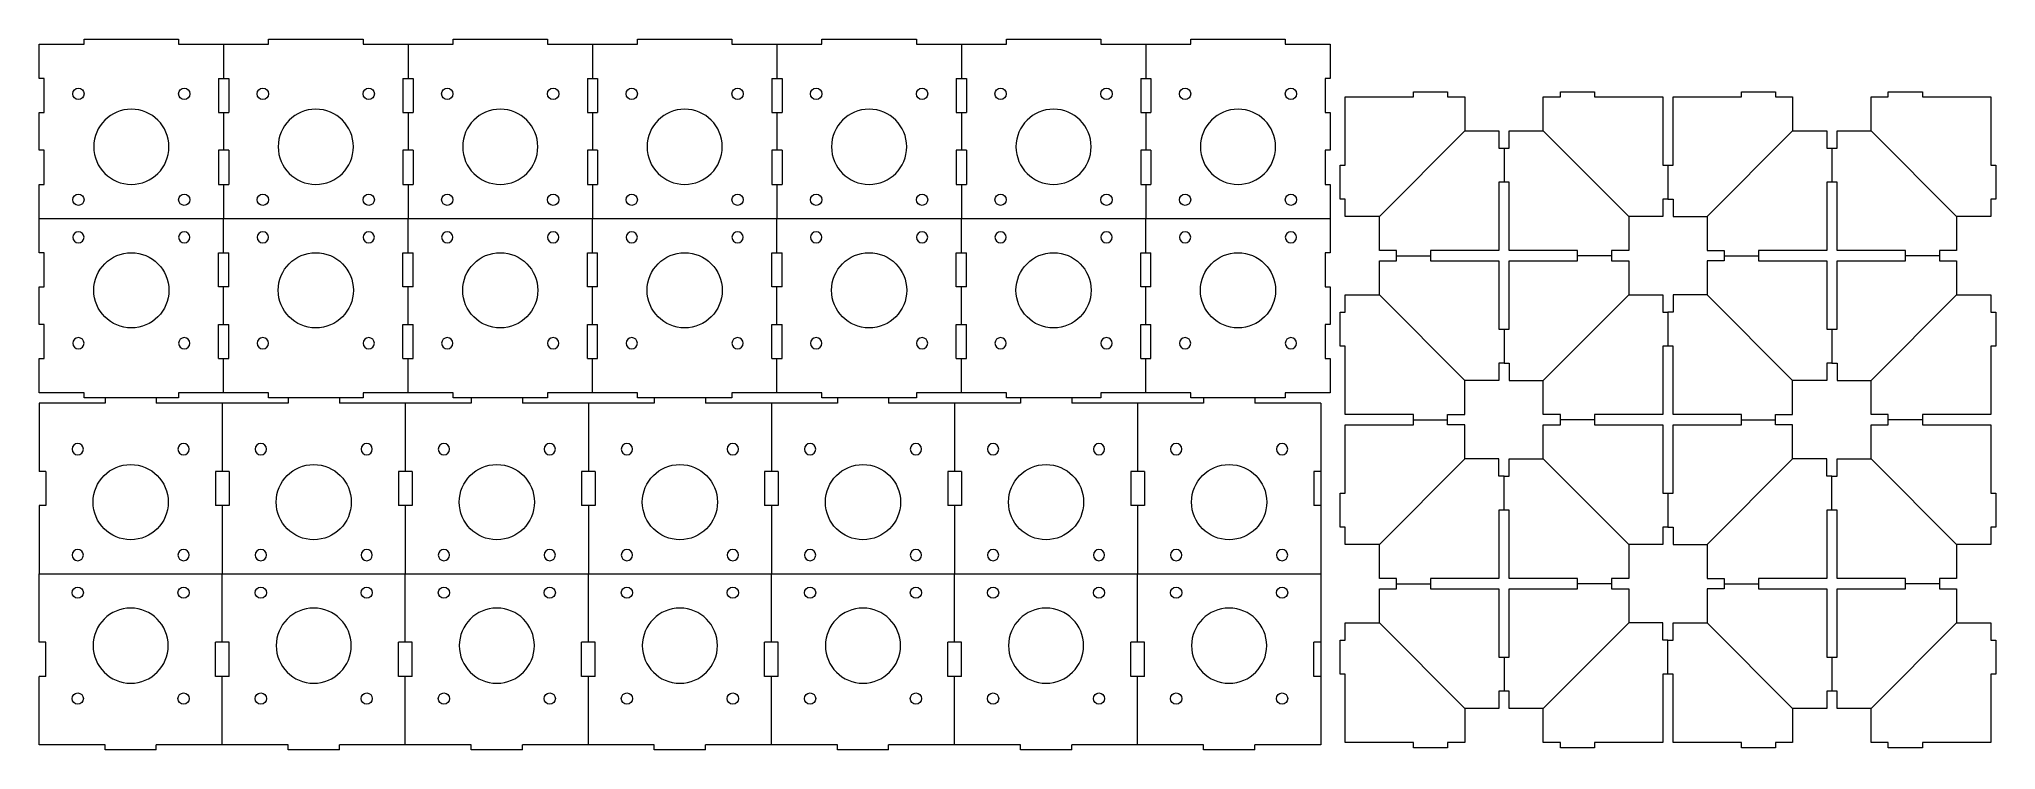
# Model space of a CAD drawing. Header units: millimetres. Extents: x -300 to 273, y -150 to 58.
import ezdxf

# ---------------------------------------------------------------- set-up
doc = ezdxf.new("R2010")
doc.units = ezdxf.units.MM
doc.header["$MEASUREMENT"] = 0
doc.layers.add('Layer 1', color=7, linetype='Continuous')

msp = doc.modelspace()

# ---------------------------------------------------------------- linework, layer by layer
at = {"layer": 'Layer 1', "lineweight": 9}
for points in [[(-300.3266, 56.0326), (-287.1491, 56.0326), (-287.1491, 57.5326), (-259.504, 57.5326), (-259.504, 56.0326), (-246.3266, 56.0326), (-233.1491, 56.0326), (-233.1491, 57.5326), (-205.504, 57.5326), (-205.504, 56.0326), (-192.3266, 56.0326), (-179.1491, 56.0326), (-179.1491, 57.5326), (-151.504, 57.5326), (-151.504, 56.0326), (-138.3266, 56.0326), (-125.1491, 56.0326), (-125.1491, 57.5326), (-97.504, 57.5326), (-97.504, 56.0326), (-84.3266, 56.0326), (-71.1491, 56.0326), (-71.1491, 57.5326), (-43.504, 57.5326), (-43.504, 56.0326), (-30.3266, 56.0326), (-17.1491, 56.0326), (-17.1491, 57.5326), (10.496, 57.5326), (10.496, 56.0326), (23.6734, 56.0326), (36.8509, 56.0326), (36.8509, 57.5326), (64.496, 57.5326), (64.496, 56.0326), (77.6734, 56.0326), (77.6734, 46.0326), (76.1734, 46.0326), (76.1734, 36.0326), (77.6734, 36.0326), (77.6734, 25.0326), (76.1734, 25.0326), (76.1734, 15.0326), (77.6734, 15.0326), (77.6734, -4.9674), (76.1734, -4.9674), (76.1734, -14.9674), (77.6734, -14.9674), (77.6734, -25.9674), (76.1734, -25.9674), (76.1734, -35.9674), (77.6734, -35.9674), (77.6734, -45.9674), (64.496, -45.9674), (64.496, -47.4674), (36.8509, -47.4674), (36.8509, -45.9674), (23.6734, -45.9674), (10.496, -45.9674), (10.496, -47.4674), (-17.1491, -47.4674), (-17.1491, -45.9674), (-30.3266, -45.9674), (-43.504, -45.9674), (-43.504, -47.4674), (-71.1491, -47.4674), (-71.1491, -45.9674), (-84.3266, -45.9674), (-97.504, -45.9674), (-97.504, -47.4674), (-125.1491, -47.4674), (-125.1491, -45.9674), (-138.3266, -45.9674), (-151.504, -45.9674), (-151.504, -47.4674), (-179.1491, -47.4674), (-179.1491, -45.9674), (-192.3266, -45.9674), (-205.504, -45.9674), (-205.504, -47.4674), (-233.1491, -47.4674), (-233.1491, -45.9674), (-246.3266, -45.9674), (-259.504, -45.9674), (-259.504, -47.4674), (-287.1491, -47.4674), (-287.1491, -45.9674), (-300.3266, -45.9674), (-300.3266, -35.9674), (-298.8266, -35.9674), (-298.8266, -25.9674), (-300.3266, -25.9674), (-300.3266, -14.9674), (-298.8266, -14.9674), (-298.8266, -4.9674), (-300.3266, -4.9674), (-300.3266, 5.0326), (-300.3266, 15.0326), (-298.8266, 15.0326), (-298.8266, 25.0326), (-300.3266, 25.0326), (-300.3266, 36.0326), (-298.8266, 36.0326), (-298.8266, 46.0326), (-300.3266, 46.0326), (-300.3266, 56.0326)], [(-246.3266, 56.0326), (-246.3266, 46.0326)], [(-192.3266, 56.0326), (-192.3266, 46.0326)], [(-138.3266, 56.0326), (-138.3266, 46.0326)], [(-84.3266, 56.0326), (-84.3266, 46.0326)], [(-30.3266, 56.0326), (-30.3266, 46.0326)], [(23.6734, 56.0326), (23.6734, 46.0326)], [(128.5527, -123.3387), (130.0527, -123.3387), (130.0527, -103.3387), (150.0527, -103.3387), (150.0527, -101.8388), (150.0527, -100.3389), (130.0527, -100.3389), (130.0527, -80.3389), (128.5527, -80.3389), (127.0527, -80.3389), (127.0527, -100.3389), (107.0527, -100.3389), (107.0527, -101.8388), (107.0527, -103.3387), (127.0527, -103.3387), (127.0527, -123.3387), (128.5527, -123.3387), (128.5527, -133.3387), (127.0527, -133.3387), (127.0527, -138.3387), (117.0527, -138.3387), (117.0527, -148.3387), (112.0527, -148.3387), (112.0527, -149.8387), (102.0527, -149.8387), (102.0527, -148.3387), (82.0527, -148.3387), (82.0527, -128.3387), (80.5527, -128.3387), (80.5527, -118.3387), (82.0527, -118.3387), (82.0527, -113.3387), (92.0527, -113.3387), (92.0527, -103.3387), (97.0527, -103.3387), (97.0527, -101.8388), (97.0527, -100.3389), (92.0527, -100.3389), (92.0527, -90.3389), (82.0527, -90.3389), (82.0527, -85.3389), (80.5527, -85.3389), (80.5527, -75.3389), (82.0527, -75.3389), (82.0527, -55.3389), (102.0527, -55.3389), (102.0527, -53.8389), (102.0527, -52.3389), (82.0527, -52.3389), (82.0527, -32.3389), (80.5527, -32.3389), (80.5527, -22.3389), (82.0527, -22.3389), (82.0527, -17.3389), (92.0527, -17.3389), (92.0527, -7.3389), (97.0527, -7.3389), (97.0527, -5.839), (97.0527, -4.3391), (92.0527, -4.3391), (92.0527, 5.6609), (82.0527, 5.6609), (82.0527, 10.6609), (80.5527, 10.6609), (80.5527, 20.6609), (82.0527, 20.6609), (82.0527, 40.6609), (102.0527, 40.6609), (102.0527, 42.1609), (112.0527, 42.1609), (112.0527, 40.6609), (117.0527, 40.6609), (117.0527, 30.6609), (127.0527, 30.6609), (127.0527, 25.6609), (128.5527, 25.6609), (130.0527, 25.6609), (130.0527, 30.6609), (140.0527, 30.6609), (140.0527, 40.6609), (145.0527, 40.6609), (145.0527, 42.1609), (155.0527, 42.1609), (155.0527, 40.6609), (175.0527, 40.6609), (175.0527, 20.6609), (176.5527, 20.6609), (178.0527, 20.6609), (178.0527, 40.6609), (198.0527, 40.6609), (198.0527, 42.1609), (208.0527, 42.1609), (208.0527, 40.6609), (213.0527, 40.6609), (213.0527, 30.6609), (223.0527, 30.6609), (223.0527, 25.6609), (224.5527, 25.6609), (226.0527, 25.6609), (226.0527, 30.6609), (236.0527, 30.6609), (236.0527, 40.6609), (241.0527, 40.6609), (241.0527, 42.1609), (251.0527, 42.1609), (251.0527, 40.6609), (271.0527, 40.6609), (271.0527, 20.6609), (272.5527, 20.6609), (272.5527, 10.6609), (271.0527, 10.6609), (271.0527, 5.6609), (261.0527, 5.6609), (261.0527, -4.3391), (256.0527, -4.3391), (256.0527, -5.839), (256.0527, -7.3389), (261.0527, -7.3389), (261.0527, -17.3389), (271.0527, -17.3389), (271.0527, -22.3389), (272.5527, -22.3389), (272.5527, -32.3389), (271.0527, -32.3389), (271.0527, -52.3389), (251.0527, -52.3389), (251.0527, -53.8389), (251.0527, -55.3389), (271.0527, -55.3389), (271.0527, -75.3389), (272.5527, -75.3389), (272.5527, -85.3389), (271.0527, -85.3389), (271.0527, -90.3389), (261.0527, -90.3389), (261.0527, -100.3389), (256.0527, -100.3389), (256.0527, -101.8388), (256.0527, -103.3387), (261.0527, -103.3387), (261.0527, -113.3387), (271.0527, -113.3387), (271.0527, -118.3387), (272.5527, -118.3387), (272.5527, -128.3387), (271.0527, -128.3387), (271.0527, -148.3387), (251.0527, -148.3387), (251.0527, -149.8387), (241.0527, -149.8387), (241.0527, -148.3387), (236.0527, -148.3387), (236.0527, -138.3387), (226.0527, -138.3387), (226.0527, -133.3387), (224.5527, -133.3387)], [(117.0527, 30.6609), (92.0527, 5.6609)], [(176.5527, 10.6609), (178.0527, 10.6609), (178.0527, 5.6609), (188.0527, 5.6609), (213.0527, 30.6609)], [(236.0527, 30.6609), (261.0527, 5.6609)], [(-300.3266, 5.0326), (-246.3266, 5.0326)], [(188.0527, 5.6609), (188.0527, -4.3391), (193.0527, -4.3391), (193.0527, -5.8391), (203.0527, -5.8391)], [(193.0527, -5.8389), (193.0527, -7.3389), (188.0527, -7.3389), (188.0527, -17.3389)], [(92.0527, -90.3389), (117.0527, -65.3389), (117.0527, -55.3389), (112.0527, -55.3389), (112.0527, -53.8389), (112.0527, -52.3389), (117.0527, -52.3389), (117.0527, -42.3389), (92.0527, -17.3389)], [(176.5527, -85.3389), (178.0527, -85.3389), (178.0527, -90.3389), (188.0527, -90.3389), (213.0527, -65.3389), (213.0527, -55.3389), (208.0527, -55.3389), (208.0527, -53.8389), (208.0527, -52.3389), (213.0527, -52.3389), (213.0527, -42.3389), (188.0527, -17.3389), (178.0527, -17.3389), (178.0527, -22.3389), (176.5527, -22.3389)], [(261.0527, -90.3389), (236.0527, -65.3389), (236.0527, -55.3389), (241.0527, -55.3389), (241.0527, -53.8389), (241.0527, -52.3389), (236.0527, -52.3389), (236.0527, -42.3389), (261.0527, -17.3389)], [(-246.3266, -45.9674), (-246.3266, -35.9674)], [(-192.3266, -45.9674), (-192.3266, -35.9674)], [(-138.3266, -45.9674), (-138.3266, -35.9674)], [(-84.3266, -45.9674), (-84.3266, -35.9674)], [(-30.3266, -45.9674), (-30.3266, -35.9674)], [(23.6734, -45.9674), (23.6734, -35.9674)], [(-300.3266, -48.9674), (-300.3266, -68.9674)], [(-281.0266, -48.9674), (-300.3266, -48.9674)], [(-281.0266, -47.4674), (-281.0266, -48.9674)], [(-266.0266, -47.4674), (-266.0266, -48.9674)], [(-246.7266, -48.9674), (-266.0266, -48.9674)], [(-246.7266, -48.9674), (-246.7266, -68.9674)], [(-227.4266, -48.9674), (-246.7266, -48.9674)], [(-227.4266, -47.4674), (-227.4266, -48.9674)], [(-212.4266, -47.4674), (-212.4266, -48.9674)], [(-193.1266, -48.9674), (-212.4266, -48.9674)], [(-193.1266, -48.9674), (-193.1266, -68.9674)], [(-173.8266, -48.9674), (-193.1266, -48.9674)], [(-173.8266, -47.4674), (-173.8266, -48.9674)], [(-158.8266, -47.4674), (-158.8266, -48.9674)], [(-139.5266, -48.9674), (-158.8266, -48.9674)], [(-139.5266, -48.9674), (-139.5266, -68.9674)], [(-120.2266, -48.9674), (-139.5266, -48.9674)], [(-120.2266, -47.4674), (-120.2266, -48.9674)], [(-105.2266, -47.4674), (-105.2266, -48.9674)], [(-85.9266, -48.9674), (-105.2266, -48.9674)], [(-85.9266, -48.9674), (-85.9266, -68.9674)], [(-66.6266, -48.9674), (-85.9266, -48.9674)], [(-66.6266, -47.4674), (-66.6266, -48.9674)], [(-51.6266, -47.4674), (-51.6266, -48.9674)], [(-32.3266, -48.9674), (-51.6266, -48.9674)], [(-32.3266, -48.9674), (-32.3266, -68.9674)], [(-13.0266, -48.9674), (-32.3266, -48.9674)], [(-13.0266, -47.4674), (-13.0266, -48.9674)], [(1.9734, -47.4674), (1.9734, -48.9674)], [(21.2734, -48.9674), (1.9734, -48.9674)], [(21.2734, -48.9674), (21.2734, -68.9674)], [(40.5734, -48.9674), (21.2734, -48.9674)], [(40.5734, -47.4674), (40.5734, -48.9674)], [(55.5734, -47.4674), (55.5734, -48.9674)], [(74.8734, -48.9674), (55.5734, -48.9674)], [(-298.3266, -68.9674), (-300.3266, -68.9674)], [(-298.3266, -68.9674), (-298.3266, -78.9674)], [(-248.7266, -68.9674), (-248.7266, -78.9674)], [(-246.7266, -68.9674), (-248.7266, -68.9674)], [(-244.7266, -68.9674), (-246.7266, -68.9674)], [(-244.7266, -68.9674), (-244.7266, -78.9674)], [(-195.1266, -68.9674), (-195.1266, -78.9674)], [(-193.1266, -68.9674), (-195.1266, -68.9674)], [(-191.1266, -68.9674), (-193.1266, -68.9674)], [(-191.1266, -68.9674), (-191.1266, -78.9674)], [(-141.5266, -68.9674), (-141.5266, -78.9674)], [(-139.5266, -68.9674), (-141.5266, -68.9674)], [(-137.5266, -68.9674), (-139.5266, -68.9674)], [(-137.5266, -68.9674), (-137.5266, -78.9674)], [(-87.9266, -68.9674), (-87.9266, -78.9674)], [(-85.9266, -68.9674), (-87.9266, -68.9674)], [(-83.9266, -68.9674), (-85.9266, -68.9674)], [(-83.9266, -68.9674), (-83.9266, -78.9674)], [(-34.3266, -68.9674), (-34.3266, -78.9674)], [(-32.3266, -68.9674), (-34.3266, -68.9674)], [(-30.3266, -68.9674), (-32.3266, -68.9674)], [(-30.3266, -68.9674), (-30.3266, -78.9674)], [(19.2734, -68.9674), (19.2734, -78.9674)], [(21.2734, -68.9674), (19.2734, -68.9674)], [(23.2734, -68.9674), (21.2734, -68.9674)], [(23.2734, -68.9674), (23.2734, -78.9674)], [(72.8734, -68.9674), (72.8734, -78.9674)], [(74.8734, -68.9674), (72.8734, -68.9674)], [(-300.3266, -78.9674), (-300.3266, -98.9674)], [(-298.3266, -78.9674), (-300.3266, -78.9674)], [(-246.7266, -78.9674), (-248.7266, -78.9674)], [(-246.7266, -78.9674), (-246.7266, -98.9674)], [(-244.7266, -78.9674), (-246.7266, -78.9674)], [(-193.1266, -78.9674), (-195.1266, -78.9674)], [(-193.1266, -78.9674), (-193.1266, -98.9674)], [(-191.1266, -78.9674), (-193.1266, -78.9674)], [(-139.5266, -78.9674), (-141.5266, -78.9674)], [(-139.5266, -78.9674), (-139.5266, -98.9674)], [(-137.5266, -78.9674), (-139.5266, -78.9674)], [(-85.9266, -78.9674), (-87.9266, -78.9674)], [(-85.9266, -78.9674), (-85.9266, -98.9674)], [(-83.9266, -78.9674), (-85.9266, -78.9674)], [(-32.3266, -78.9674), (-34.3266, -78.9674)], [(-32.3266, -78.9674), (-32.3266, -98.9674)], [(-30.3266, -78.9674), (-32.3266, -78.9674)], [(21.2734, -78.9674), (19.2734, -78.9674)], [(21.2734, -78.9674), (21.2734, -98.9674)], [(23.2734, -78.9674), (21.2734, -78.9674)], [(74.8734, -78.9674), (72.8734, -78.9674)], [(224.5527, -123.3387), (226.0527, -123.3387), (226.0527, -103.3387), (246.0527, -103.3387), (246.0527, -101.8388), (246.0527, -100.3389), (226.0527, -100.3389), (226.0527, -80.3389), (224.5527, -80.3389), (223.0527, -80.3389), (223.0527, -100.3389), (203.0527, -100.3389), (203.0527, -101.8388), (203.0527, -103.3387), (223.0527, -103.3387), (223.0527, -123.3387), (224.5527, -123.3387), (224.5527, -133.3387), (223.0527, -133.3387), (223.0527, -138.3387), (213.0527, -138.3387), (213.0527, -148.3387), (208.0527, -148.3387), (208.0527, -149.8387), (198.0527, -149.8387), (198.0527, -148.3387), (178.0527, -148.3387), (178.0527, -128.3387), (176.5527, -128.3387), (175.0527, -128.3387), (175.0527, -148.3387), (155.0527, -148.3387), (155.0527, -149.8387), (145.0527, -149.8387), (145.0527, -148.3387), (140.0527, -148.3387), (140.0527, -138.3387), (130.0527, -138.3387), (130.0527, -133.3387), (128.5527, -133.3387)], [(-300.3266, -118.9672), (-300.3266, -98.9672)], [(-246.7266, -118.9672), (-246.7266, -98.9672)], [(-193.1266, -118.9672), (-193.1266, -98.9672)], [(-139.5266, -118.9672), (-139.5266, -98.9672)], [(-85.9266, -118.9672), (-85.9266, -98.9672)], [(-32.3266, -118.9672), (-32.3266, -98.9672)], [(21.2734, -118.9672), (21.2734, -98.9672)], [(117.0527, -138.3387), (92.0527, -113.3387)], [(176.5527, -128.3387), (176.5527, -118.3387), (175.0527, -118.3387), (175.0527, -113.3387), (165.0527, -113.3387), (140.0527, -138.3387)], [(176.5527, -118.3387), (178.0527, -118.3387), (178.0527, -113.3387), (188.0527, -113.3387), (213.0527, -138.3387)], [(236.0527, -138.3387), (261.0527, -113.3387)], [(-298.3266, -118.9672), (-300.3266, -118.9672)], [(-298.3266, -128.9672), (-298.3266, -118.9672)], [(-246.7266, -118.9672), (-248.7266, -118.9672)], [(-248.7266, -128.9672), (-248.7266, -118.9672)], [(-244.7266, -118.9672), (-246.7266, -118.9672)], [(-244.7266, -128.9672), (-244.7266, -118.9672)], [(-193.1266, -118.9672), (-195.1266, -118.9672)], [(-195.1266, -128.9672), (-195.1266, -118.9672)], [(-191.1266, -118.9672), (-193.1266, -118.9672)], [(-191.1266, -128.9672), (-191.1266, -118.9672)], [(-139.5266, -118.9672), (-141.5266, -118.9672)], [(-141.5266, -128.9672), (-141.5266, -118.9672)], [(-137.5266, -118.9672), (-139.5266, -118.9672)], [(-137.5266, -128.9672), (-137.5266, -118.9672)], [(-85.9266, -118.9672), (-87.9266, -118.9672)], [(-87.9266, -128.9672), (-87.9266, -118.9672)], [(-83.9266, -118.9672), (-85.9266, -118.9672)], [(-83.9266, -128.9672), (-83.9266, -118.9672)], [(-32.3266, -118.9672), (-34.3266, -118.9672)], [(-34.3266, -128.9672), (-34.3266, -118.9672)], [(-30.3266, -118.9672), (-32.3266, -118.9672)], [(-30.3266, -128.9672), (-30.3266, -118.9672)], [(21.2734, -118.9672), (19.2734, -118.9672)], [(19.2734, -128.9672), (19.2734, -118.9672)], [(23.2734, -118.9672), (21.2734, -118.9672)], [(23.2734, -128.9672), (23.2734, -118.9672)], [(74.8734, -118.9672), (72.8734, -118.9672)], [(72.8734, -128.9672), (72.8734, -118.9672)], [(-300.3266, -148.9672), (-300.3266, -128.9672)], [(-298.3266, -128.9672), (-300.3266, -128.9672)], [(-246.7266, -128.9672), (-248.7266, -128.9672)], [(-246.7266, -148.9672), (-246.7266, -128.9672)], [(-244.7266, -128.9672), (-246.7266, -128.9672)], [(-193.1266, -128.9672), (-195.1266, -128.9672)], [(-193.1266, -148.9672), (-193.1266, -128.9672)], [(-191.1266, -128.9672), (-193.1266, -128.9672)], [(-139.5266, -128.9672), (-141.5266, -128.9672)], [(-139.5266, -148.9672), (-139.5266, -128.9672)], [(-137.5266, -128.9672), (-139.5266, -128.9672)], [(-85.9266, -128.9672), (-87.9266, -128.9672)], [(-85.9266, -148.9672), (-85.9266, -128.9672)], [(-83.9266, -128.9672), (-85.9266, -128.9672)], [(-32.3266, -128.9672), (-34.3266, -128.9672)], [(-32.3266, -148.9672), (-32.3266, -128.9672)], [(-30.3266, -128.9672), (-32.3266, -128.9672)], [(21.2734, -128.9672), (19.2734, -128.9672)], [(21.2734, -148.9672), (21.2734, -128.9672)], [(23.2734, -128.9672), (21.2734, -128.9672)], [(74.8734, -128.9672), (72.8734, -128.9672)], [(-281.0266, -148.9672), (-300.3266, -148.9672)], [(-281.0266, -150.4672), (-281.0266, -148.9672)], [(-266.0266, -150.4672), (-281.0266, -150.4672)], [(-246.7266, -148.9672), (-266.0266, -148.9672)], [(-266.0266, -150.4672), (-266.0266, -148.9672)], [(-227.4266, -148.9672), (-246.7266, -148.9672)], [(-227.4266, -150.4672), (-227.4266, -148.9672)], [(-212.4266, -150.4672), (-227.4266, -150.4672)], [(-193.1266, -148.9672), (-212.4266, -148.9672)], [(-212.4266, -150.4672), (-212.4266, -148.9672)], [(-173.8266, -148.9672), (-193.1266, -148.9672)], [(-173.8266, -150.4672), (-173.8266, -148.9672)], [(-158.8266, -150.4672), (-173.8266, -150.4672)], [(-139.5266, -148.9672), (-158.8266, -148.9672)], [(-158.8266, -150.4672), (-158.8266, -148.9672)], [(-120.2266, -148.9672), (-139.5266, -148.9672)], [(-120.2266, -150.4672), (-120.2266, -148.9672)], [(-105.2266, -150.4672), (-120.2266, -150.4672)], [(-85.9266, -148.9672), (-105.2266, -148.9672)], [(-105.2266, -150.4672), (-105.2266, -148.9672)], [(-66.6266, -148.9672), (-85.9266, -148.9672)], [(-66.6266, -150.4672), (-66.6266, -148.9672)], [(-51.6266, -150.4672), (-66.6266, -150.4672)], [(-32.3266, -148.9672), (-51.6266, -148.9672)], [(-51.6266, -150.4672), (-51.6266, -148.9672)], [(-13.0266, -148.9672), (-32.3266, -148.9672)], [(-13.0266, -150.4672), (-13.0266, -148.9672)], [(1.9734, -150.4672), (-13.0266, -150.4672)], [(21.2734, -148.9672), (1.9734, -148.9672)], [(1.9734, -150.4672), (1.9734, -148.9672)], [(40.5734, -148.9672), (21.2734, -148.9672)], [(40.5734, -150.4672), (40.5734, -148.9672)], [(55.5734, -150.4672), (40.5734, -150.4672)], [(74.8734, -148.9672), (55.5734, -148.9672)], [(55.5734, -150.4672), (55.5734, -148.9672)]]:
    msp.add_lwpolyline(points, dxfattribs=at)
at = {"layer": 'Layer 1', "color": 240, "lineweight": 9}
for points in [[(-247.8266, 46.0326), (-247.8266, 36.0326)], [(-247.8266, 46.0326), (-246.3266, 46.0326)], [(-246.3266, 46.0326), (-244.8266, 46.0326)], [(-244.8266, 46.0326), (-244.8266, 36.0326)], [(-193.8266, 46.0326), (-193.8266, 36.0326)], [(-193.8266, 46.0326), (-192.3266, 46.0326)], [(-192.3266, 46.0326), (-190.8266, 46.0326)], [(-190.8266, 46.0326), (-190.8266, 36.0326)], [(-139.8266, 46.0326), (-139.8266, 36.0326)], [(-139.8266, 46.0326), (-138.3266, 46.0326)], [(-138.3266, 46.0326), (-136.8266, 46.0326)], [(-136.8266, 46.0326), (-136.8266, 36.0326)], [(-85.8266, 46.0326), (-85.8266, 36.0326)], [(-85.8266, 46.0326), (-84.3266, 46.0326)], [(-84.3266, 46.0326), (-82.8266, 46.0326)], [(-82.8266, 46.0326), (-82.8266, 36.0326)], [(-31.8266, 46.0326), (-31.8266, 36.0326)], [(-31.8266, 46.0326), (-30.3266, 46.0326)], [(-30.3266, 46.0326), (-28.8266, 46.0326)], [(-28.8266, 46.0326), (-28.8266, 36.0326)], [(22.1734, 46.0326), (22.1734, 36.0326)], [(22.1734, 46.0326), (23.6734, 46.0326)], [(23.6734, 46.0326), (25.1734, 46.0326)], [(25.1734, 46.0326), (25.1734, 36.0326)], [(-247.8266, 36.0326), (-246.3266, 36.0326)], [(-246.3266, 36.0326), (-246.3266, 25.0326)], [(-246.3266, 36.0326), (-244.8266, 36.0326)], [(-193.8266, 36.0326), (-192.3266, 36.0326)], [(-192.3266, 36.0326), (-192.3266, 25.0326)], [(-192.3266, 36.0326), (-190.8266, 36.0326)], [(-139.8266, 36.0326), (-138.3266, 36.0326)], [(-138.3266, 36.0326), (-138.3266, 25.0326)], [(-138.3266, 36.0326), (-136.8266, 36.0326)], [(-85.8266, 36.0326), (-84.3266, 36.0326)], [(-84.3266, 36.0326), (-84.3266, 25.0326)], [(-84.3266, 36.0326), (-82.8266, 36.0326)], [(-31.8266, 36.0326), (-30.3266, 36.0326)], [(-30.3266, 36.0326), (-30.3266, 25.0326)], [(-30.3266, 36.0326), (-28.8266, 36.0326)], [(22.1734, 36.0326), (23.6734, 36.0326)], [(23.6734, 36.0326), (23.6734, 25.0326)], [(23.6734, 36.0326), (25.1734, 36.0326)], [(176.5527, 20.6609), (176.5527, 10.6609), (175.0527, 10.6609), (175.0527, 5.6609), (165.0527, 5.6609), (140.0527, 30.6609)], [(-247.8266, 25.0326), (-247.8266, 15.0326)], [(-246.3266, 25.0326), (-247.8266, 25.0326)], [(-244.8266, 25.0326), (-246.3266, 25.0326)], [(-244.8266, 25.0326), (-244.8266, 15.0326)], [(-193.8266, 25.0326), (-193.8266, 15.0326)], [(-192.3266, 25.0326), (-193.8266, 25.0326)], [(-190.8266, 25.0326), (-192.3266, 25.0326)], [(-190.8266, 25.0326), (-190.8266, 15.0326)], [(-139.8266, 25.0326), (-139.8266, 15.0326)], [(-138.3266, 25.0326), (-139.8266, 25.0326)], [(-136.8266, 25.0326), (-138.3266, 25.0326)], [(-136.8266, 25.0326), (-136.8266, 15.0326)], [(-85.8266, 25.0326), (-85.8266, 15.0326)], [(-84.3266, 25.0326), (-85.8266, 25.0326)], [(-82.8266, 25.0326), (-84.3266, 25.0326)], [(-82.8266, 25.0326), (-82.8266, 15.0326)], [(-31.8266, 25.0326), (-31.8266, 15.0326)], [(-30.3266, 25.0326), (-31.8266, 25.0326)], [(-28.8266, 25.0326), (-30.3266, 25.0326)], [(-28.8266, 25.0326), (-28.8266, 15.0326)], [(22.1734, 25.0326), (22.1734, 15.0326)], [(23.6734, 25.0326), (22.1734, 25.0326)], [(25.1734, 25.0326), (23.6734, 25.0326)], [(25.1734, 25.0326), (25.1734, 15.0326)], [(128.5527, 25.6609), (128.5527, 15.6609)], [(224.5527, 25.6609), (224.5527, 15.6609)], [(-247.8266, 15.0326), (-246.3266, 15.0326)], [(-246.3266, 15.0326), (-246.3266, 5.0326)], [(-246.3266, 15.0326), (-244.8266, 15.0326)], [(-193.8266, 15.0326), (-192.3266, 15.0326)], [(-192.3266, 15.0326), (-192.3266, 5.0326)], [(-192.3266, 15.0326), (-190.8266, 15.0326)], [(-139.8266, 15.0326), (-138.3266, 15.0326)], [(-138.3266, 15.0326), (-138.3266, 5.0326)], [(-138.3266, 15.0326), (-136.8266, 15.0326)], [(-85.8266, 15.0326), (-84.3266, 15.0326)], [(-84.3266, 15.0326), (-84.3266, 5.0326)], [(-84.3266, 15.0326), (-82.8266, 15.0326)], [(-31.8266, 15.0326), (-30.3266, 15.0326)], [(-30.3266, 15.0326), (-30.3266, 5.0326)], [(-30.3266, 15.0326), (-28.8266, 15.0326)], [(22.1734, 15.0326), (23.6734, 15.0326)], [(23.6734, 15.0326), (23.6734, 5.0326)], [(23.6734, 15.0326), (25.1734, 15.0326)], [(150.0527, -5.8389), (150.0527, -4.3391), (130.0527, -4.3391), (130.0527, 15.6609), (128.5527, 15.6609), (127.0527, 15.6609), (127.0527, -4.3391), (107.0527, -4.3391), (107.0527, -5.839), (107.0527, -7.3389), (127.0527, -7.3389), (127.0527, -27.3389), (128.5527, -27.3389), (130.0527, -27.3389), (130.0527, -7.3389), (150.0527, -7.3389), (150.0527, -5.8389)], [(246.0527, -5.8389), (246.0527, -4.3391), (226.0527, -4.3391), (226.0527, 15.6609), (224.5527, 15.6609), (223.0527, 15.6609), (223.0527, -4.3391), (203.0527, -4.3391), (203.0527, -5.839), (203.0527, -7.3389), (223.0527, -7.3389), (223.0527, -27.3389), (224.5527, -27.3389), (226.0527, -27.3389), (226.0527, -7.3389), (246.0527, -7.3389), (246.0527, -5.8389)], [(-246.3266, 5.0326), (-192.3266, 5.0326)], [(-246.3266, -4.9674), (-246.3266, 5.0326)], [(-192.3266, 5.0326), (-138.3266, 5.0326)], [(-192.3266, -4.9674), (-192.3266, 5.0326)], [(-138.3266, 5.0326), (-84.3266, 5.0326)], [(-138.3266, -4.9674), (-138.3266, 5.0326)], [(-84.3266, 5.0326), (-30.3266, 5.0326)], [(-84.3266, -4.9674), (-84.3266, 5.0326)], [(-30.3266, 5.0326), (23.6734, 5.0326)], [(-30.3266, -4.9674), (-30.3266, 5.0326)], [(23.6734, 5.0326), (77.6734, 5.0326)], [(23.6734, -4.9674), (23.6734, 5.0326)], [(165.0527, 5.6609), (165.0527, -4.3391), (160.0527, -4.3391), (160.0527, -5.8391), (150.0527, -5.8391)], [(-247.8266, -14.9674), (-247.8266, -4.9674)], [(-247.8266, -4.9674), (-246.3266, -4.9674)], [(-246.3266, -4.9674), (-244.8266, -4.9674)], [(-244.8266, -14.9674), (-244.8266, -4.9674)], [(-193.8266, -14.9674), (-193.8266, -4.9674)], [(-193.8266, -4.9674), (-192.3266, -4.9674)], [(-192.3266, -4.9674), (-190.8266, -4.9674)], [(-190.8266, -14.9674), (-190.8266, -4.9674)], [(-139.8266, -14.9674), (-139.8266, -4.9674)], [(-139.8266, -4.9674), (-138.3266, -4.9674)], [(-138.3266, -4.9674), (-136.8266, -4.9674)], [(-136.8266, -14.9674), (-136.8266, -4.9674)], [(-85.8266, -14.9674), (-85.8266, -4.9674)], [(-85.8266, -4.9674), (-84.3266, -4.9674)], [(-84.3266, -4.9674), (-82.8266, -4.9674)], [(-82.8266, -14.9674), (-82.8266, -4.9674)], [(-31.8266, -14.9674), (-31.8266, -4.9674)], [(-31.8266, -4.9674), (-30.3266, -4.9674)], [(-30.3266, -4.9674), (-28.8266, -4.9674)], [(-28.8266, -14.9674), (-28.8266, -4.9674)], [(22.1734, -14.9674), (22.1734, -4.9674)], [(22.1734, -4.9674), (23.6734, -4.9674)], [(23.6734, -4.9674), (25.1734, -4.9674)], [(25.1734, -14.9674), (25.1734, -4.9674)], [(160.0527, -5.8389), (160.0527, -7.3389), (165.0527, -7.3389), (165.0527, -17.3389)], [(-246.3266, -14.9674), (-247.8266, -14.9674)], [(-246.3266, -25.9674), (-246.3266, -14.9674)], [(-244.8266, -14.9674), (-246.3266, -14.9674)], [(-192.3266, -14.9674), (-193.8266, -14.9674)], [(-192.3266, -25.9674), (-192.3266, -14.9674)], [(-190.8266, -14.9674), (-192.3266, -14.9674)], [(-138.3266, -14.9674), (-139.8266, -14.9674)], [(-138.3266, -25.9674), (-138.3266, -14.9674)], [(-136.8266, -14.9674), (-138.3266, -14.9674)], [(-84.3266, -14.9674), (-85.8266, -14.9674)], [(-84.3266, -25.9674), (-84.3266, -14.9674)], [(-82.8266, -14.9674), (-84.3266, -14.9674)], [(-30.3266, -14.9674), (-31.8266, -14.9674)], [(-30.3266, -25.9674), (-30.3266, -14.9674)], [(-28.8266, -14.9674), (-30.3266, -14.9674)], [(23.6734, -14.9674), (22.1734, -14.9674)], [(23.6734, -25.9674), (23.6734, -14.9674)], [(25.1734, -14.9674), (23.6734, -14.9674)], [(176.5527, -75.3389), (176.5527, -85.3389), (175.0527, -85.3389), (175.0527, -90.3389), (165.0527, -90.3389), (140.0527, -65.3389), (140.0527, -55.3389), (145.0527, -55.3389), (145.0527, -53.8389), (145.0527, -52.3389), (140.0527, -52.3389), (140.0527, -42.3389), (165.0527, -17.3389), (175.0527, -17.3389), (175.0527, -22.3389), (176.5527, -22.3389), (176.5527, -32.3389)], [(-247.8266, -35.9674), (-247.8266, -25.9674)], [(-247.8266, -25.9674), (-246.3266, -25.9674)], [(-246.3266, -25.9674), (-244.8266, -25.9674)], [(-244.8266, -35.9674), (-244.8266, -25.9674)], [(-193.8266, -35.9674), (-193.8266, -25.9674)], [(-193.8266, -25.9674), (-192.3266, -25.9674)], [(-192.3266, -25.9674), (-190.8266, -25.9674)], [(-190.8266, -35.9674), (-190.8266, -25.9674)], [(-139.8266, -35.9674), (-139.8266, -25.9674)], [(-139.8266, -25.9674), (-138.3266, -25.9674)], [(-138.3266, -25.9674), (-136.8266, -25.9674)], [(-136.8266, -35.9674), (-136.8266, -25.9674)], [(-85.8266, -35.9674), (-85.8266, -25.9674)], [(-85.8266, -25.9674), (-84.3266, -25.9674)], [(-84.3266, -25.9674), (-82.8266, -25.9674)], [(-82.8266, -35.9674), (-82.8266, -25.9674)], [(-31.8266, -35.9674), (-31.8266, -25.9674)], [(-31.8266, -25.9674), (-30.3266, -25.9674)], [(-30.3266, -25.9674), (-28.8266, -25.9674)], [(-28.8266, -35.9674), (-28.8266, -25.9674)], [(22.1734, -35.9674), (22.1734, -25.9674)], [(22.1734, -25.9674), (23.6734, -25.9674)], [(23.6734, -25.9674), (25.1734, -25.9674)], [(25.1734, -35.9674), (25.1734, -25.9674)], [(128.5527, -27.3389), (128.5527, -37.3389), (127.0527, -37.3389), (127.0527, -42.3389), (117.0527, -42.3389)], [(224.5527, -27.3389), (224.5527, -37.3389), (223.0527, -37.3389), (223.0527, -42.3389), (213.0527, -42.3389)], [(198.0527, -52.3389), (178.0527, -52.3389), (178.0527, -32.3389), (176.5527, -32.3389), (175.0527, -32.3389), (175.0527, -52.3389), (155.0527, -52.3389), (155.0527, -53.8389), (155.0527, -55.3389), (175.0527, -55.3389), (175.0527, -75.3389), (176.5527, -75.3389), (178.0527, -75.3389), (178.0527, -55.3389), (198.0527, -55.3389), (198.0527, -53.8389), (198.0527, -52.3389)], [(-247.8266, -35.9674), (-246.3266, -35.9674)], [(-246.3266, -35.9674), (-244.8266, -35.9674)], [(-193.8266, -35.9674), (-192.3266, -35.9674)], [(-192.3266, -35.9674), (-190.8266, -35.9674)], [(-139.8266, -35.9674), (-138.3266, -35.9674)], [(-138.3266, -35.9674), (-136.8266, -35.9674)], [(-85.8266, -35.9674), (-84.3266, -35.9674)], [(-84.3266, -35.9674), (-82.8266, -35.9674)], [(-31.8266, -35.9674), (-30.3266, -35.9674)], [(-30.3266, -35.9674), (-28.8266, -35.9674)], [(22.1734, -35.9674), (23.6734, -35.9674)], [(23.6734, -35.9674), (25.1734, -35.9674)], [(128.5527, -37.3389), (130.0527, -37.3389), (130.0527, -42.3389), (140.0527, -42.3389)], [(224.5527, -37.3389), (226.0527, -37.3389), (226.0527, -42.3389), (236.0527, -42.3389)], [(102.0527, -53.8389), (112.0527, -53.8389)], [(155.0527, -53.8389), (145.0527, -53.8389)], [(198.0527, -53.8389), (208.0527, -53.8389)], [(251.0527, -53.8389), (241.0527, -53.8389)], [(128.5527, -80.3389), (128.5527, -70.3389), (127.0527, -70.3389), (127.0527, -65.3389), (117.0527, -65.3389)], [(128.5527, -70.3389), (130.0527, -70.3389), (130.0527, -65.3389), (140.0527, -65.3389)], [(224.5527, -80.3389), (224.5527, -70.3389), (223.0527, -70.3389), (223.0527, -65.3389), (213.0527, -65.3389)], [(224.5527, -70.3389), (226.0527, -70.3389), (226.0527, -65.3389), (236.0527, -65.3389)], [(165.0527, -90.3389), (165.0527, -100.3389), (160.0527, -100.3389), (160.0527, -101.8389), (150.0527, -101.8389)], [(188.0527, -90.3389), (188.0527, -100.3389), (193.0527, -100.3389), (193.0527, -101.8389), (203.0527, -101.8389)], [(160.0527, -101.8387), (160.0527, -103.3387), (165.0527, -103.3387), (165.0527, -113.3387)], [(193.0527, -101.8387), (193.0527, -103.3387), (188.0527, -103.3387), (188.0527, -113.3387)]]:
    msp.add_lwpolyline(points, dxfattribs=at)
at = {"layer": 'Layer 1', "color": 240, "lineweight": 18}
for points in [[(97.0527, -5.8391), (107.0527, -5.8391)], [(97.0527, -101.8389), (107.0527, -101.8389)], [(256.0527, -101.8389), (246.0527, -101.8389)]]:
    msp.add_lwpolyline(points, dxfattribs=at)
at = {"layer": 'Layer 1', "color": 250, "lineweight": 18}
for points in [[(256.0527, -5.8391), (246.0527, -5.8391)], [(74.8734, -48.9674), (74.8734, -148.9672)], [(-300.3266, -98.9674), (74.8734, -98.9674)]]:
    msp.add_lwpolyline(points, dxfattribs=at)
at = {"layer": 'Layer 1', "color": 240, "lineweight": 9}
for points in [[(-287.1766, 41.5326), (-287.1766, 42.4438), (-287.9153, 43.1826), (-288.8266, 43.1826), (-289.7378, 43.1826), (-290.4766, 42.4438), (-290.4766, 41.5326), (-290.4766, 40.6213), (-289.7378, 39.8826), (-288.8266, 39.8826), (-287.9153, 39.8826), (-287.1766, 40.6213), (-287.1766, 41.5326)], [(-256.1766, 41.5326), (-256.1766, 42.4438), (-256.9153, 43.1826), (-257.8266, 43.1826), (-258.7378, 43.1826), (-259.4766, 42.4438), (-259.4766, 41.5326), (-259.4766, 40.6213), (-258.7378, 39.8826), (-257.8266, 39.8826), (-256.9153, 39.8826), (-256.1766, 40.6213), (-256.1766, 41.5326)], [(-233.1766, 41.5326), (-233.1766, 42.4438), (-233.9153, 43.1826), (-234.8266, 43.1826), (-235.7378, 43.1826), (-236.4766, 42.4438), (-236.4766, 41.5326), (-236.4766, 40.6213), (-235.7378, 39.8826), (-234.8266, 39.8826), (-233.9153, 39.8826), (-233.1766, 40.6213), (-233.1766, 41.5326)], [(-202.1766, 41.5326), (-202.1766, 42.4438), (-202.9153, 43.1826), (-203.8266, 43.1826), (-204.7378, 43.1826), (-205.4766, 42.4438), (-205.4766, 41.5326), (-205.4766, 40.6213), (-204.7378, 39.8826), (-203.8266, 39.8826), (-202.9153, 39.8826), (-202.1766, 40.6213), (-202.1766, 41.5326)], [(-179.1766, 41.5326), (-179.1766, 42.4438), (-179.9153, 43.1826), (-180.8266, 43.1826), (-181.7378, 43.1826), (-182.4766, 42.4438), (-182.4766, 41.5326), (-182.4766, 40.6213), (-181.7378, 39.8826), (-180.8266, 39.8826), (-179.9153, 39.8826), (-179.1766, 40.6213), (-179.1766, 41.5326)], [(-148.1766, 41.5326), (-148.1766, 42.4438), (-148.9153, 43.1826), (-149.8266, 43.1826), (-150.7378, 43.1826), (-151.4766, 42.4438), (-151.4766, 41.5326), (-151.4766, 40.6213), (-150.7378, 39.8826), (-149.8266, 39.8826), (-148.9153, 39.8826), (-148.1766, 40.6213), (-148.1766, 41.5326)], [(-125.1766, 41.5326), (-125.1766, 42.4438), (-125.9153, 43.1826), (-126.8266, 43.1826), (-127.7378, 43.1826), (-128.4766, 42.4438), (-128.4766, 41.5326), (-128.4766, 40.6213), (-127.7378, 39.8826), (-126.8266, 39.8826), (-125.9153, 39.8826), (-125.1766, 40.6213), (-125.1766, 41.5326)], [(-94.1766, 41.5326), (-94.1766, 42.4438), (-94.9153, 43.1826), (-95.8266, 43.1826), (-96.7378, 43.1826), (-97.4766, 42.4438), (-97.4766, 41.5326), (-97.4766, 40.6213), (-96.7378, 39.8826), (-95.8266, 39.8826), (-94.9153, 39.8826), (-94.1766, 40.6213), (-94.1766, 41.5326)], [(-71.1766, 41.5326), (-71.1766, 42.4438), (-71.9153, 43.1826), (-72.8266, 43.1826), (-73.7378, 43.1826), (-74.4766, 42.4438), (-74.4766, 41.5326), (-74.4766, 40.6213), (-73.7378, 39.8826), (-72.8266, 39.8826), (-71.9153, 39.8826), (-71.1766, 40.6213), (-71.1766, 41.5326)], [(-40.1766, 41.5326), (-40.1766, 42.4438), (-40.9153, 43.1826), (-41.8266, 43.1826), (-42.7378, 43.1826), (-43.4766, 42.4438), (-43.4766, 41.5326), (-43.4766, 40.6213), (-42.7378, 39.8826), (-41.8266, 39.8826), (-40.9153, 39.8826), (-40.1766, 40.6213), (-40.1766, 41.5326)], [(-17.1766, 41.5326), (-17.1766, 42.4438), (-17.9153, 43.1826), (-18.8266, 43.1826), (-19.7378, 43.1826), (-20.4766, 42.4438), (-20.4766, 41.5326), (-20.4766, 40.6213), (-19.7378, 39.8826), (-18.8266, 39.8826), (-17.9153, 39.8826), (-17.1766, 40.6213), (-17.1766, 41.5326)], [(13.8234, 41.5326), (13.8234, 42.4438), (13.0847, 43.1826), (12.1734, 43.1826), (11.2622, 43.1826), (10.5234, 42.4438), (10.5234, 41.5326), (10.5234, 40.6213), (11.2622, 39.8826), (12.1734, 39.8826), (13.0847, 39.8826), (13.8234, 40.6213), (13.8234, 41.5326)], [(36.8234, 41.5326), (36.8234, 42.4438), (36.0847, 43.1826), (35.1734, 43.1826), (34.2622, 43.1826), (33.5234, 42.4438), (33.5234, 41.5326), (33.5234, 40.6213), (34.2622, 39.8826), (35.1734, 39.8826), (36.0847, 39.8826), (36.8234, 40.6213), (36.8234, 41.5326)], [(67.8234, 41.5326), (67.8234, 42.4438), (67.0847, 43.1826), (66.1734, 43.1826), (65.2622, 43.1826), (64.5234, 42.4438), (64.5234, 41.5326), (64.5234, 40.6213), (65.2622, 39.8826), (66.1734, 39.8826), (67.0847, 39.8826), (67.8234, 40.6213), (67.8234, 41.5326)], [(-262.3266, 26.0326), (-262.3266, 32.1077), (-267.2514, 37.0326), (-273.3265, 37.0326), (-279.4017, 37.0326), (-284.3265, 32.1077), (-284.3266, 26.0326), (-284.3266, 19.9575), (-279.4017, 15.0326), (-273.3266, 15.0326), (-267.2515, 15.0325), (-262.3266, 19.9574), (-262.3266, 26.0325)], [(-208.3266, 26.0326), (-208.3266, 32.1077), (-213.2514, 37.0326), (-219.3265, 37.0326), (-225.4017, 37.0326), (-230.3265, 32.1077), (-230.3266, 26.0326), (-230.3266, 19.9575), (-225.4017, 15.0326), (-219.3266, 15.0326), (-213.2515, 15.0325), (-208.3266, 19.9574), (-208.3266, 26.0325)], [(-154.3266, 26.0326), (-154.3266, 32.1077), (-159.2514, 37.0326), (-165.3265, 37.0326), (-171.4017, 37.0326), (-176.3265, 32.1077), (-176.3266, 26.0326), (-176.3266, 19.9575), (-171.4017, 15.0326), (-165.3266, 15.0326), (-159.2515, 15.0325), (-154.3266, 19.9574), (-154.3266, 26.0325)], [(-100.3266, 26.0326), (-100.3266, 32.1077), (-105.2514, 37.0326), (-111.3265, 37.0326), (-117.4017, 37.0326), (-122.3265, 32.1077), (-122.3266, 26.0326), (-122.3266, 19.9575), (-117.4017, 15.0326), (-111.3266, 15.0326), (-105.2515, 15.0325), (-100.3266, 19.9574), (-100.3266, 26.0325)], [(-46.3266, 26.0326), (-46.3266, 32.1077), (-51.2514, 37.0326), (-57.3265, 37.0326), (-63.4017, 37.0326), (-68.3265, 32.1077), (-68.3266, 26.0326), (-68.3266, 19.9575), (-63.4017, 15.0326), (-57.3266, 15.0326), (-51.2515, 15.0325), (-46.3266, 19.9574), (-46.3266, 26.0325)], [(7.6734, 26.0326), (7.6734, 32.1077), (2.7486, 37.0326), (-3.3265, 37.0326), (-9.4017, 37.0326), (-14.3265, 32.1077), (-14.3266, 26.0326), (-14.3266, 19.9575), (-9.4017, 15.0326), (-3.3266, 15.0326), (2.7485, 15.0325), (7.6734, 19.9574), (7.6734, 26.0325)], [(61.6734, 26.0326), (61.6734, 32.1077), (56.7486, 37.0326), (50.6735, 37.0326), (44.5983, 37.0326), (39.6735, 32.1077), (39.6734, 26.0326), (39.6734, 19.9575), (44.5983, 15.0326), (50.6734, 15.0326), (56.7485, 15.0325), (61.6734, 19.9574), (61.6734, 26.0325)], [(-287.1766, 10.5326), (-287.1766, 11.4438), (-287.9153, 12.1826), (-288.8266, 12.1826), (-289.7378, 12.1826), (-290.4766, 11.4438), (-290.4766, 10.5326), (-290.4766, 9.6213), (-289.7378, 8.8826), (-288.8266, 8.8826), (-287.9153, 8.8826), (-287.1766, 9.6213), (-287.1766, 10.5326)], [(-256.1766, 10.5326), (-256.1766, 11.4438), (-256.9153, 12.1826), (-257.8266, 12.1826), (-258.7378, 12.1826), (-259.4766, 11.4438), (-259.4766, 10.5326), (-259.4766, 9.6213), (-258.7378, 8.8826), (-257.8266, 8.8826), (-256.9153, 8.8826), (-256.1766, 9.6213), (-256.1766, 10.5326)], [(-233.1766, 10.5326), (-233.1766, 11.4438), (-233.9153, 12.1826), (-234.8266, 12.1826), (-235.7378, 12.1826), (-236.4766, 11.4438), (-236.4766, 10.5326), (-236.4766, 9.6213), (-235.7378, 8.8826), (-234.8266, 8.8826), (-233.9153, 8.8826), (-233.1766, 9.6213), (-233.1766, 10.5326)], [(-202.1766, 10.5326), (-202.1766, 11.4438), (-202.9153, 12.1826), (-203.8266, 12.1826), (-204.7378, 12.1826), (-205.4766, 11.4438), (-205.4766, 10.5326), (-205.4766, 9.6213), (-204.7378, 8.8826), (-203.8266, 8.8826), (-202.9153, 8.8826), (-202.1766, 9.6213), (-202.1766, 10.5326)], [(-179.1766, 10.5326), (-179.1766, 11.4438), (-179.9153, 12.1826), (-180.8266, 12.1826), (-181.7378, 12.1826), (-182.4766, 11.4438), (-182.4766, 10.5326), (-182.4766, 9.6213), (-181.7378, 8.8826), (-180.8266, 8.8826), (-179.9153, 8.8826), (-179.1766, 9.6213), (-179.1766, 10.5326)], [(-148.1766, 10.5326), (-148.1766, 11.4438), (-148.9153, 12.1826), (-149.8266, 12.1826), (-150.7378, 12.1826), (-151.4766, 11.4438), (-151.4766, 10.5326), (-151.4766, 9.6213), (-150.7378, 8.8826), (-149.8266, 8.8826), (-148.9153, 8.8826), (-148.1766, 9.6213), (-148.1766, 10.5326)], [(-125.1766, 10.5326), (-125.1766, 11.4438), (-125.9153, 12.1826), (-126.8266, 12.1826), (-127.7378, 12.1826), (-128.4766, 11.4438), (-128.4766, 10.5326), (-128.4766, 9.6213), (-127.7378, 8.8826), (-126.8266, 8.8826), (-125.9153, 8.8826), (-125.1766, 9.6213), (-125.1766, 10.5326)], [(-94.1766, 10.5326), (-94.1766, 11.4438), (-94.9153, 12.1826), (-95.8266, 12.1826), (-96.7378, 12.1826), (-97.4766, 11.4438), (-97.4766, 10.5326), (-97.4766, 9.6213), (-96.7378, 8.8826), (-95.8266, 8.8826), (-94.9153, 8.8826), (-94.1766, 9.6213), (-94.1766, 10.5326)], [(-71.1766, 10.5326), (-71.1766, 11.4438), (-71.9153, 12.1826), (-72.8266, 12.1826), (-73.7378, 12.1826), (-74.4766, 11.4438), (-74.4766, 10.5326), (-74.4766, 9.6213), (-73.7378, 8.8826), (-72.8266, 8.8826), (-71.9153, 8.8826), (-71.1766, 9.6213), (-71.1766, 10.5326)], [(-40.1766, 10.5326), (-40.1766, 11.4438), (-40.9153, 12.1826), (-41.8266, 12.1826), (-42.7378, 12.1826), (-43.4766, 11.4438), (-43.4766, 10.5326), (-43.4766, 9.6213), (-42.7378, 8.8826), (-41.8266, 8.8826), (-40.9153, 8.8826), (-40.1766, 9.6213), (-40.1766, 10.5326)], [(-17.1766, 10.5326), (-17.1766, 11.4438), (-17.9153, 12.1826), (-18.8266, 12.1826), (-19.7378, 12.1826), (-20.4766, 11.4438), (-20.4766, 10.5326), (-20.4766, 9.6213), (-19.7378, 8.8826), (-18.8266, 8.8826), (-17.9153, 8.8826), (-17.1766, 9.6213), (-17.1766, 10.5326)], [(13.8234, 10.5326), (13.8234, 11.4438), (13.0847, 12.1826), (12.1734, 12.1826), (11.2622, 12.1826), (10.5234, 11.4438), (10.5234, 10.5326), (10.5234, 9.6213), (11.2622, 8.8826), (12.1734, 8.8826), (13.0847, 8.8826), (13.8234, 9.6213), (13.8234, 10.5326)], [(36.8234, 10.5326), (36.8234, 11.4438), (36.0847, 12.1826), (35.1734, 12.1826), (34.2622, 12.1826), (33.5234, 11.4438), (33.5234, 10.5326), (33.5234, 9.6213), (34.2622, 8.8826), (35.1734, 8.8826), (36.0847, 8.8826), (36.8234, 9.6213), (36.8234, 10.5326)], [(67.8234, 10.5326), (67.8234, 11.4438), (67.0847, 12.1826), (66.1734, 12.1826), (65.2622, 12.1826), (64.5234, 11.4438), (64.5234, 10.5326), (64.5234, 9.6213), (65.2622, 8.8826), (66.1734, 8.8826), (67.0847, 8.8826), (67.8234, 9.6213), (67.8234, 10.5326)], [(-287.1766, -0.4674), (-287.1766, -1.3786), (-287.9153, -2.1174), (-288.8266, -2.1174), (-289.7378, -2.1174), (-290.4766, -1.3786), (-290.4766, -0.4674), (-290.4766, 0.4439), (-289.7378, 1.1826), (-288.8266, 1.1826), (-287.9153, 1.1826), (-287.1766, 0.4439), (-287.1766, -0.4674)], [(-256.1766, -0.4674), (-256.1766, -1.3786), (-256.9153, -2.1174), (-257.8266, -2.1174), (-258.7378, -2.1174), (-259.4766, -1.3786), (-259.4766, -0.4674), (-259.4766, 0.4439), (-258.7378, 1.1826), (-257.8266, 1.1826), (-256.9153, 1.1826), (-256.1766, 0.4439), (-256.1766, -0.4674)], [(-233.1766, -0.4674), (-233.1766, -1.3786), (-233.9153, -2.1174), (-234.8266, -2.1174), (-235.7378, -2.1174), (-236.4766, -1.3786), (-236.4766, -0.4674), (-236.4766, 0.4439), (-235.7378, 1.1826), (-234.8266, 1.1826), (-233.9153, 1.1826), (-233.1766, 0.4439), (-233.1766, -0.4674)], [(-202.1766, -0.4674), (-202.1766, -1.3786), (-202.9153, -2.1174), (-203.8266, -2.1174), (-204.7378, -2.1174), (-205.4766, -1.3786), (-205.4766, -0.4674), (-205.4766, 0.4439), (-204.7378, 1.1826), (-203.8266, 1.1826), (-202.9153, 1.1826), (-202.1766, 0.4439), (-202.1766, -0.4674)], [(-179.1766, -0.4674), (-179.1766, -1.3786), (-179.9153, -2.1174), (-180.8266, -2.1174), (-181.7378, -2.1174), (-182.4766, -1.3786), (-182.4766, -0.4674), (-182.4766, 0.4439), (-181.7378, 1.1826), (-180.8266, 1.1826), (-179.9153, 1.1826), (-179.1766, 0.4439), (-179.1766, -0.4674)], [(-148.1766, -0.4674), (-148.1766, -1.3786), (-148.9153, -2.1174), (-149.8266, -2.1174), (-150.7378, -2.1174), (-151.4766, -1.3786), (-151.4766, -0.4674), (-151.4766, 0.4439), (-150.7378, 1.1826), (-149.8266, 1.1826), (-148.9153, 1.1826), (-148.1766, 0.4439), (-148.1766, -0.4674)], [(-125.1766, -0.4674), (-125.1766, -1.3786), (-125.9153, -2.1174), (-126.8266, -2.1174), (-127.7378, -2.1174), (-128.4766, -1.3786), (-128.4766, -0.4674), (-128.4766, 0.4439), (-127.7378, 1.1826), (-126.8266, 1.1826), (-125.9153, 1.1826), (-125.1766, 0.4439), (-125.1766, -0.4674)], [(-94.1766, -0.4674), (-94.1766, -1.3786), (-94.9153, -2.1174), (-95.8266, -2.1174), (-96.7378, -2.1174), (-97.4766, -1.3786), (-97.4766, -0.4674), (-97.4766, 0.4439), (-96.7378, 1.1826), (-95.8266, 1.1826), (-94.9153, 1.1826), (-94.1766, 0.4439), (-94.1766, -0.4674)], [(-71.1766, -0.4674), (-71.1766, -1.3786), (-71.9153, -2.1174), (-72.8266, -2.1174), (-73.7378, -2.1174), (-74.4766, -1.3786), (-74.4766, -0.4674), (-74.4766, 0.4439), (-73.7378, 1.1826), (-72.8266, 1.1826), (-71.9153, 1.1826), (-71.1766, 0.4439), (-71.1766, -0.4674)], [(-40.1766, -0.4674), (-40.1766, -1.3786), (-40.9153, -2.1174), (-41.8266, -2.1174), (-42.7378, -2.1174), (-43.4766, -1.3786), (-43.4766, -0.4674), (-43.4766, 0.4439), (-42.7378, 1.1826), (-41.8266, 1.1826), (-40.9153, 1.1826), (-40.1766, 0.4439), (-40.1766, -0.4674)], [(-17.1766, -0.4674), (-17.1766, -1.3786), (-17.9153, -2.1174), (-18.8266, -2.1174), (-19.7378, -2.1174), (-20.4766, -1.3786), (-20.4766, -0.4674), (-20.4766, 0.4439), (-19.7378, 1.1826), (-18.8266, 1.1826), (-17.9153, 1.1826), (-17.1766, 0.4439), (-17.1766, -0.4674)], [(13.8234, -0.4674), (13.8234, -1.3786), (13.0847, -2.1174), (12.1734, -2.1174), (11.2622, -2.1174), (10.5234, -1.3786), (10.5234, -0.4674), (10.5234, 0.4439), (11.2622, 1.1826), (12.1734, 1.1826), (13.0847, 1.1826), (13.8234, 0.4439), (13.8234, -0.4674)], [(36.8234, -0.4674), (36.8234, -1.3786), (36.0847, -2.1174), (35.1734, -2.1174), (34.2622, -2.1174), (33.5234, -1.3786), (33.5234, -0.4674), (33.5234, 0.4439), (34.2622, 1.1826), (35.1734, 1.1826), (36.0847, 1.1826), (36.8234, 0.4439), (36.8234, -0.4674)], [(67.8234, -0.4674), (67.8234, -1.3786), (67.0847, -2.1174), (66.1734, -2.1174), (65.2622, -2.1174), (64.5234, -1.3786), (64.5234, -0.4674), (64.5234, 0.4439), (65.2622, 1.1826), (66.1734, 1.1826), (67.0847, 1.1826), (67.8234, 0.4439), (67.8234, -0.4674)], [(-262.3266, -15.9674), (-262.3266, -22.0425), (-267.2514, -26.9674), (-273.3265, -26.9674), (-279.4017, -26.9674), (-284.3265, -22.0425), (-284.3266, -15.9674), (-284.3266, -9.8923), (-279.4017, -4.9674), (-273.3266, -4.9674), (-267.2515, -4.9673), (-262.3266, -9.8922), (-262.3266, -15.9673)], [(-208.3266, -15.9674), (-208.3266, -22.0425), (-213.2514, -26.9674), (-219.3265, -26.9674), (-225.4017, -26.9674), (-230.3265, -22.0425), (-230.3266, -15.9674), (-230.3266, -9.8923), (-225.4017, -4.9674), (-219.3266, -4.9674), (-213.2515, -4.9673), (-208.3266, -9.8922), (-208.3266, -15.9673)], [(-154.3266, -15.9674), (-154.3266, -22.0425), (-159.2514, -26.9674), (-165.3265, -26.9674), (-171.4017, -26.9674), (-176.3265, -22.0425), (-176.3266, -15.9674), (-176.3266, -9.8923), (-171.4017, -4.9674), (-165.3266, -4.9674), (-159.2515, -4.9673), (-154.3266, -9.8922), (-154.3266, -15.9673)], [(-100.3266, -15.9674), (-100.3266, -22.0425), (-105.2514, -26.9674), (-111.3265, -26.9674), (-117.4017, -26.9674), (-122.3265, -22.0425), (-122.3266, -15.9674), (-122.3266, -9.8923), (-117.4017, -4.9674), (-111.3266, -4.9674), (-105.2515, -4.9673), (-100.3266, -9.8922), (-100.3266, -15.9673)], [(-46.3266, -15.9674), (-46.3266, -22.0425), (-51.2514, -26.9674), (-57.3265, -26.9674), (-63.4017, -26.9674), (-68.3265, -22.0425), (-68.3266, -15.9674), (-68.3266, -9.8923), (-63.4017, -4.9674), (-57.3266, -4.9674), (-51.2515, -4.9673), (-46.3266, -9.8922), (-46.3266, -15.9673)], [(7.6734, -15.9674), (7.6734, -22.0425), (2.7486, -26.9674), (-3.3265, -26.9674), (-9.4017, -26.9674), (-14.3265, -22.0425), (-14.3266, -15.9674), (-14.3266, -9.8923), (-9.4017, -4.9674), (-3.3266, -4.9674), (2.7485, -4.9673), (7.6734, -9.8922), (7.6734, -15.9673)], [(61.6734, -15.9674), (61.6734, -22.0425), (56.7486, -26.9674), (50.6735, -26.9674), (44.5983, -26.9674), (39.6735, -22.0425), (39.6734, -15.9674), (39.6734, -9.8923), (44.5983, -4.9674), (50.6734, -4.9674), (56.7485, -4.9673), (61.6734, -9.8922), (61.6734, -15.9673)], [(-287.1766, -31.4674), (-287.1766, -32.3786), (-287.9153, -33.1174), (-288.8266, -33.1174), (-289.7378, -33.1174), (-290.4766, -32.3786), (-290.4766, -31.4674), (-290.4766, -30.5561), (-289.7378, -29.8174), (-288.8266, -29.8174), (-287.9153, -29.8174), (-287.1766, -30.5561), (-287.1766, -31.4674)], [(-256.1766, -31.4674), (-256.1766, -32.3786), (-256.9153, -33.1174), (-257.8266, -33.1174), (-258.7378, -33.1174), (-259.4766, -32.3786), (-259.4766, -31.4674), (-259.4766, -30.5561), (-258.7378, -29.8174), (-257.8266, -29.8174), (-256.9153, -29.8174), (-256.1766, -30.5561), (-256.1766, -31.4674)], [(-233.1766, -31.4674), (-233.1766, -32.3786), (-233.9153, -33.1174), (-234.8266, -33.1174), (-235.7378, -33.1174), (-236.4766, -32.3786), (-236.4766, -31.4674), (-236.4766, -30.5561), (-235.7378, -29.8174), (-234.8266, -29.8174), (-233.9153, -29.8174), (-233.1766, -30.5561), (-233.1766, -31.4674)], [(-202.1766, -31.4674), (-202.1766, -32.3786), (-202.9153, -33.1174), (-203.8266, -33.1174), (-204.7378, -33.1174), (-205.4766, -32.3786), (-205.4766, -31.4674), (-205.4766, -30.5561), (-204.7378, -29.8174), (-203.8266, -29.8174), (-202.9153, -29.8174), (-202.1766, -30.5561), (-202.1766, -31.4674)], [(-179.1766, -31.4674), (-179.1766, -32.3786), (-179.9153, -33.1174), (-180.8266, -33.1174), (-181.7378, -33.1174), (-182.4766, -32.3786), (-182.4766, -31.4674), (-182.4766, -30.5561), (-181.7378, -29.8174), (-180.8266, -29.8174), (-179.9153, -29.8174), (-179.1766, -30.5561), (-179.1766, -31.4674)], [(-148.1766, -31.4674), (-148.1766, -32.3786), (-148.9153, -33.1174), (-149.8266, -33.1174), (-150.7378, -33.1174), (-151.4766, -32.3786), (-151.4766, -31.4674), (-151.4766, -30.5561), (-150.7378, -29.8174), (-149.8266, -29.8174), (-148.9153, -29.8174), (-148.1766, -30.5561), (-148.1766, -31.4674)], [(-125.1766, -31.4674), (-125.1766, -32.3786), (-125.9153, -33.1174), (-126.8266, -33.1174), (-127.7378, -33.1174), (-128.4766, -32.3786), (-128.4766, -31.4674), (-128.4766, -30.5561), (-127.7378, -29.8174), (-126.8266, -29.8174), (-125.9153, -29.8174), (-125.1766, -30.5561), (-125.1766, -31.4674)], [(-94.1766, -31.4674), (-94.1766, -32.3786), (-94.9153, -33.1174), (-95.8266, -33.1174), (-96.7378, -33.1174), (-97.4766, -32.3786), (-97.4766, -31.4674), (-97.4766, -30.5561), (-96.7378, -29.8174), (-95.8266, -29.8174), (-94.9153, -29.8174), (-94.1766, -30.5561), (-94.1766, -31.4674)], [(-71.1766, -31.4674), (-71.1766, -32.3786), (-71.9153, -33.1174), (-72.8266, -33.1174), (-73.7378, -33.1174), (-74.4766, -32.3786), (-74.4766, -31.4674), (-74.4766, -30.5561), (-73.7378, -29.8174), (-72.8266, -29.8174), (-71.9153, -29.8174), (-71.1766, -30.5561), (-71.1766, -31.4674)], [(-40.1766, -31.4674), (-40.1766, -32.3786), (-40.9153, -33.1174), (-41.8266, -33.1174), (-42.7378, -33.1174), (-43.4766, -32.3786), (-43.4766, -31.4674), (-43.4766, -30.5561), (-42.7378, -29.8174), (-41.8266, -29.8174), (-40.9153, -29.8174), (-40.1766, -30.5561), (-40.1766, -31.4674)], [(-17.1766, -31.4674), (-17.1766, -32.3786), (-17.9153, -33.1174), (-18.8266, -33.1174), (-19.7378, -33.1174), (-20.4766, -32.3786), (-20.4766, -31.4674), (-20.4766, -30.5561), (-19.7378, -29.8174), (-18.8266, -29.8174), (-17.9153, -29.8174), (-17.1766, -30.5561), (-17.1766, -31.4674)], [(13.8234, -31.4674), (13.8234, -32.3786), (13.0847, -33.1174), (12.1734, -33.1174), (11.2622, -33.1174), (10.5234, -32.3786), (10.5234, -31.4674), (10.5234, -30.5561), (11.2622, -29.8174), (12.1734, -29.8174), (13.0847, -29.8174), (13.8234, -30.5561), (13.8234, -31.4674)], [(36.8234, -31.4674), (36.8234, -32.3786), (36.0847, -33.1174), (35.1734, -33.1174), (34.2622, -33.1174), (33.5234, -32.3786), (33.5234, -31.4674), (33.5234, -30.5561), (34.2622, -29.8174), (35.1734, -29.8174), (36.0847, -29.8174), (36.8234, -30.5561), (36.8234, -31.4674)], [(67.8234, -31.4674), (67.8234, -32.3786), (67.0847, -33.1174), (66.1734, -33.1174), (65.2622, -33.1174), (64.5234, -32.3786), (64.5234, -31.4674), (64.5234, -30.5561), (65.2622, -29.8174), (66.1734, -29.8174), (67.0847, -29.8174), (67.8234, -30.5561), (67.8234, -31.4674)]]:
    msp.add_open_spline(points, degree=3, knots=[0, 0, 0, 0, 1, 1, 1, 2, 2, 2, 3, 3, 3, 4, 4, 4, 4], dxfattribs=at)
at = {"layer": 'Layer 1', "lineweight": 9}
for points in [[(-287.3766, -62.4674), (-287.3766, -63.3787), (-288.1153, -64.1174), (-289.0266, -64.1174), (-289.9379, -64.1174), (-290.6766, -63.3787), (-290.6766, -62.4674), (-290.6766, -61.5561), (-289.9379, -60.8174), (-289.0266, -60.8174), (-288.1153, -60.8174), (-287.3766, -61.5561), (-287.3766, -62.4674)], [(-256.3766, -62.4674), (-256.3766, -63.3787), (-257.1153, -64.1174), (-258.0266, -64.1174), (-258.9379, -64.1174), (-259.6766, -63.3787), (-259.6766, -62.4674), (-259.6766, -61.5561), (-258.9379, -60.8174), (-258.0266, -60.8174), (-257.1153, -60.8174), (-256.3766, -61.5561), (-256.3766, -62.4674)], [(-233.7766, -62.4674), (-233.7766, -63.3787), (-234.5153, -64.1174), (-235.4266, -64.1174), (-236.3379, -64.1174), (-237.0766, -63.3787), (-237.0766, -62.4674), (-237.0766, -61.5561), (-236.3379, -60.8174), (-235.4266, -60.8174), (-234.5153, -60.8174), (-233.7766, -61.5561), (-233.7766, -62.4674)], [(-202.7766, -62.4674), (-202.7766, -63.3787), (-203.5153, -64.1174), (-204.4266, -64.1174), (-205.3379, -64.1174), (-206.0766, -63.3787), (-206.0766, -62.4674), (-206.0766, -61.5561), (-205.3379, -60.8174), (-204.4266, -60.8174), (-203.5153, -60.8174), (-202.7766, -61.5561), (-202.7766, -62.4674)], [(-180.1766, -62.4674), (-180.1766, -63.3787), (-180.9153, -64.1174), (-181.8266, -64.1174), (-182.7379, -64.1174), (-183.4766, -63.3787), (-183.4766, -62.4674), (-183.4766, -61.5561), (-182.7379, -60.8174), (-181.8266, -60.8174), (-180.9153, -60.8174), (-180.1766, -61.5561), (-180.1766, -62.4674)], [(-149.1766, -62.4674), (-149.1766, -63.3787), (-149.9153, -64.1174), (-150.8266, -64.1174), (-151.7379, -64.1174), (-152.4766, -63.3787), (-152.4766, -62.4674), (-152.4766, -61.5561), (-151.7379, -60.8174), (-150.8266, -60.8174), (-149.9153, -60.8174), (-149.1766, -61.5561), (-149.1766, -62.4674)], [(-126.5766, -62.4674), (-126.5766, -63.3787), (-127.3153, -64.1174), (-128.2266, -64.1174), (-129.1379, -64.1174), (-129.8766, -63.3787), (-129.8766, -62.4674), (-129.8766, -61.5561), (-129.1379, -60.8174), (-128.2266, -60.8174), (-127.3153, -60.8174), (-126.5766, -61.5561), (-126.5766, -62.4674)], [(-95.5766, -62.4674), (-95.5766, -63.3787), (-96.3153, -64.1174), (-97.2266, -64.1174), (-98.1379, -64.1174), (-98.8766, -63.3787), (-98.8766, -62.4674), (-98.8766, -61.5561), (-98.1379, -60.8174), (-97.2266, -60.8174), (-96.3153, -60.8174), (-95.5766, -61.5561), (-95.5766, -62.4674)], [(-72.9766, -62.4674), (-72.9766, -63.3787), (-73.7153, -64.1174), (-74.6266, -64.1174), (-75.5379, -64.1174), (-76.2766, -63.3787), (-76.2766, -62.4674), (-76.2766, -61.5561), (-75.5379, -60.8174), (-74.6266, -60.8174), (-73.7153, -60.8174), (-72.9766, -61.5561), (-72.9766, -62.4674)], [(-41.9766, -62.4674), (-41.9766, -63.3787), (-42.7153, -64.1174), (-43.6266, -64.1174), (-44.5379, -64.1174), (-45.2766, -63.3787), (-45.2766, -62.4674), (-45.2766, -61.5561), (-44.5379, -60.8174), (-43.6266, -60.8174), (-42.7153, -60.8174), (-41.9766, -61.5561), (-41.9766, -62.4674)], [(-19.3766, -62.4674), (-19.3766, -63.3787), (-20.1153, -64.1174), (-21.0266, -64.1174), (-21.9379, -64.1174), (-22.6766, -63.3787), (-22.6766, -62.4674), (-22.6766, -61.5561), (-21.9379, -60.8174), (-21.0266, -60.8174), (-20.1153, -60.8174), (-19.3766, -61.5561), (-19.3766, -62.4674)], [(11.6234, -62.4674), (11.6234, -63.3787), (10.8847, -64.1174), (9.9734, -64.1174), (9.0621, -64.1174), (8.3234, -63.3787), (8.3234, -62.4674), (8.3234, -61.5561), (9.0621, -60.8174), (9.9734, -60.8174), (10.8847, -60.8174), (11.6234, -61.5561), (11.6234, -62.4674)], [(34.2234, -62.4674), (34.2234, -63.3787), (33.4847, -64.1174), (32.5734, -64.1174), (31.6621, -64.1174), (30.9234, -63.3787), (30.9234, -62.4674), (30.9234, -61.5561), (31.6621, -60.8174), (32.5734, -60.8174), (33.4847, -60.8174), (34.2234, -61.5561), (34.2234, -62.4674)], [(65.2234, -62.4674), (65.2234, -63.3787), (64.4847, -64.1174), (63.5734, -64.1174), (62.6621, -64.1174), (61.9234, -63.3787), (61.9234, -62.4674), (61.9234, -61.5561), (62.6621, -60.8174), (63.5734, -60.8174), (64.4847, -60.8174), (65.2234, -61.5561), (65.2234, -62.4674)], [(-262.5266, -77.9674), (-262.5266, -84.0425), (-267.4515, -88.9674), (-273.5266, -88.9674), (-279.6017, -88.9674), (-284.5266, -84.0426), (-284.5266, -77.9674), (-284.5266, -71.8923), (-279.6018, -66.9674), (-273.5266, -66.9674), (-267.4515, -66.9674), (-262.5266, -71.8922), (-262.5266, -77.9673)], [(-208.9266, -77.9674), (-208.9266, -84.0425), (-213.8515, -88.9674), (-219.9266, -88.9674), (-226.0017, -88.9674), (-230.9266, -84.0426), (-230.9266, -77.9674), (-230.9266, -71.8923), (-226.0018, -66.9674), (-219.9266, -66.9674), (-213.8515, -66.9674), (-208.9266, -71.8922), (-208.9266, -77.9673)], [(-155.3266, -77.9674), (-155.3266, -84.0425), (-160.2515, -88.9674), (-166.3266, -88.9674), (-172.4017, -88.9674), (-177.3266, -84.0426), (-177.3266, -77.9674), (-177.3266, -71.8923), (-172.4018, -66.9674), (-166.3266, -66.9674), (-160.2515, -66.9674), (-155.3266, -71.8922), (-155.3266, -77.9673)], [(-101.7266, -77.9674), (-101.7266, -84.0425), (-106.6515, -88.9674), (-112.7266, -88.9674), (-118.8017, -88.9674), (-123.7266, -84.0426), (-123.7266, -77.9674), (-123.7266, -71.8923), (-118.8018, -66.9674), (-112.7266, -66.9674), (-106.6515, -66.9674), (-101.7266, -71.8922), (-101.7266, -77.9673)], [(-48.1266, -77.9674), (-48.1266, -84.0425), (-53.0515, -88.9674), (-59.1266, -88.9674), (-65.2017, -88.9674), (-70.1266, -84.0426), (-70.1266, -77.9674), (-70.1266, -71.8923), (-65.2018, -66.9674), (-59.1266, -66.9674), (-53.0515, -66.9674), (-48.1266, -71.8922), (-48.1266, -77.9673)], [(5.4734, -77.9674), (5.4734, -84.0425), (0.5485, -88.9674), (-5.5266, -88.9674), (-11.6017, -88.9674), (-16.5266, -84.0426), (-16.5266, -77.9674), (-16.5266, -71.8923), (-11.6018, -66.9674), (-5.5266, -66.9674), (0.5485, -66.9674), (5.4734, -71.8922), (5.4734, -77.9673)], [(59.0734, -77.9674), (59.0734, -84.0425), (54.1485, -88.9674), (48.0734, -88.9674), (41.9983, -88.9674), (37.0734, -84.0426), (37.0734, -77.9674), (37.0734, -71.8923), (41.9982, -66.9674), (48.0734, -66.9674), (54.1485, -66.9674), (59.0734, -71.8922), (59.0734, -77.9673)], [(-287.3766, -93.4674), (-287.3766, -94.3787), (-288.1153, -95.1174), (-289.0266, -95.1174), (-289.9379, -95.1174), (-290.6766, -94.3787), (-290.6766, -93.4674), (-290.6766, -92.5561), (-289.9379, -91.8174), (-289.0266, -91.8174), (-288.1153, -91.8174), (-287.3766, -92.5561), (-287.3766, -93.4674)], [(-256.3766, -93.4674), (-256.3766, -94.3787), (-257.1153, -95.1174), (-258.0266, -95.1174), (-258.9379, -95.1174), (-259.6766, -94.3787), (-259.6766, -93.4674), (-259.6766, -92.5561), (-258.9379, -91.8174), (-258.0266, -91.8174), (-257.1153, -91.8174), (-256.3766, -92.5561), (-256.3766, -93.4674)], [(-233.7766, -93.4674), (-233.7766, -94.3787), (-234.5153, -95.1174), (-235.4266, -95.1174), (-236.3379, -95.1174), (-237.0766, -94.3787), (-237.0766, -93.4674), (-237.0766, -92.5561), (-236.3379, -91.8174), (-235.4266, -91.8174), (-234.5153, -91.8174), (-233.7766, -92.5561), (-233.7766, -93.4674)], [(-202.7766, -93.4674), (-202.7766, -94.3787), (-203.5153, -95.1174), (-204.4266, -95.1174), (-205.3379, -95.1174), (-206.0766, -94.3787), (-206.0766, -93.4674), (-206.0766, -92.5561), (-205.3379, -91.8174), (-204.4266, -91.8174), (-203.5153, -91.8174), (-202.7766, -92.5561), (-202.7766, -93.4674)], [(-180.1766, -93.4674), (-180.1766, -94.3787), (-180.9153, -95.1174), (-181.8266, -95.1174), (-182.7379, -95.1174), (-183.4766, -94.3787), (-183.4766, -93.4674), (-183.4766, -92.5561), (-182.7379, -91.8174), (-181.8266, -91.8174), (-180.9153, -91.8174), (-180.1766, -92.5561), (-180.1766, -93.4674)], [(-149.1766, -93.4674), (-149.1766, -94.3787), (-149.9153, -95.1174), (-150.8266, -95.1174), (-151.7379, -95.1174), (-152.4766, -94.3787), (-152.4766, -93.4674), (-152.4766, -92.5561), (-151.7379, -91.8174), (-150.8266, -91.8174), (-149.9153, -91.8174), (-149.1766, -92.5561), (-149.1766, -93.4674)], [(-126.5766, -93.4674), (-126.5766, -94.3787), (-127.3153, -95.1174), (-128.2266, -95.1174), (-129.1379, -95.1174), (-129.8766, -94.3787), (-129.8766, -93.4674), (-129.8766, -92.5561), (-129.1379, -91.8174), (-128.2266, -91.8174), (-127.3153, -91.8174), (-126.5766, -92.5561), (-126.5766, -93.4674)], [(-95.5766, -93.4674), (-95.5766, -94.3787), (-96.3153, -95.1174), (-97.2266, -95.1174), (-98.1379, -95.1174), (-98.8766, -94.3787), (-98.8766, -93.4674), (-98.8766, -92.5561), (-98.1379, -91.8174), (-97.2266, -91.8174), (-96.3153, -91.8174), (-95.5766, -92.5561), (-95.5766, -93.4674)], [(-72.9766, -93.4674), (-72.9766, -94.3787), (-73.7153, -95.1174), (-74.6266, -95.1174), (-75.5379, -95.1174), (-76.2766, -94.3787), (-76.2766, -93.4674), (-76.2766, -92.5561), (-75.5379, -91.8174), (-74.6266, -91.8174), (-73.7153, -91.8174), (-72.9766, -92.5561), (-72.9766, -93.4674)], [(-41.9766, -93.4674), (-41.9766, -94.3787), (-42.7153, -95.1174), (-43.6266, -95.1174), (-44.5379, -95.1174), (-45.2766, -94.3787), (-45.2766, -93.4674), (-45.2766, -92.5561), (-44.5379, -91.8174), (-43.6266, -91.8174), (-42.7153, -91.8174), (-41.9766, -92.5561), (-41.9766, -93.4674)], [(-19.3766, -93.4674), (-19.3766, -94.3787), (-20.1153, -95.1174), (-21.0266, -95.1174), (-21.9379, -95.1174), (-22.6766, -94.3787), (-22.6766, -93.4674), (-22.6766, -92.5561), (-21.9379, -91.8174), (-21.0266, -91.8174), (-20.1153, -91.8174), (-19.3766, -92.5561), (-19.3766, -93.4674)], [(11.6234, -93.4674), (11.6234, -94.3787), (10.8847, -95.1174), (9.9734, -95.1174), (9.0621, -95.1174), (8.3234, -94.3787), (8.3234, -93.4674), (8.3234, -92.5561), (9.0621, -91.8174), (9.9734, -91.8174), (10.8847, -91.8174), (11.6234, -92.5561), (11.6234, -93.4674)], [(34.2234, -93.4674), (34.2234, -94.3787), (33.4847, -95.1174), (32.5734, -95.1174), (31.6621, -95.1174), (30.9234, -94.3787), (30.9234, -93.4674), (30.9234, -92.5561), (31.6621, -91.8174), (32.5734, -91.8174), (33.4847, -91.8174), (34.2234, -92.5561), (34.2234, -93.4674)], [(65.2234, -93.4674), (65.2234, -94.3787), (64.4847, -95.1174), (63.5734, -95.1174), (62.6621, -95.1174), (61.9234, -94.3787), (61.9234, -93.4674), (61.9234, -92.5561), (62.6621, -91.8174), (63.5734, -91.8174), (64.4847, -91.8174), (65.2234, -92.5561), (65.2234, -93.4674)], [(-287.3766, -104.4672), (-287.3766, -103.5559), (-288.1153, -102.8172), (-289.0266, -102.8172), (-289.9379, -102.8172), (-290.6766, -103.5559), (-290.6766, -104.4672), (-290.6766, -105.3785), (-289.9379, -106.1172), (-289.0266, -106.1172), (-288.1153, -106.1172), (-287.3766, -105.3785), (-287.3766, -104.4672)], [(-256.3766, -104.4672), (-256.3766, -103.5559), (-257.1153, -102.8172), (-258.0266, -102.8172), (-258.9379, -102.8172), (-259.6766, -103.5559), (-259.6766, -104.4672), (-259.6766, -105.3785), (-258.9379, -106.1172), (-258.0266, -106.1172), (-257.1153, -106.1172), (-256.3766, -105.3785), (-256.3766, -104.4672)], [(-233.7766, -104.4672), (-233.7766, -103.5559), (-234.5153, -102.8172), (-235.4266, -102.8172), (-236.3379, -102.8172), (-237.0766, -103.5559), (-237.0766, -104.4672), (-237.0766, -105.3785), (-236.3379, -106.1172), (-235.4266, -106.1172), (-234.5153, -106.1172), (-233.7766, -105.3785), (-233.7766, -104.4672)], [(-202.7766, -104.4672), (-202.7766, -103.5559), (-203.5153, -102.8172), (-204.4266, -102.8172), (-205.3379, -102.8172), (-206.0766, -103.5559), (-206.0766, -104.4672), (-206.0766, -105.3785), (-205.3379, -106.1172), (-204.4266, -106.1172), (-203.5153, -106.1172), (-202.7766, -105.3785), (-202.7766, -104.4672)], [(-180.1766, -104.4672), (-180.1766, -103.5559), (-180.9153, -102.8172), (-181.8266, -102.8172), (-182.7379, -102.8172), (-183.4766, -103.5559), (-183.4766, -104.4672), (-183.4766, -105.3785), (-182.7379, -106.1172), (-181.8266, -106.1172), (-180.9153, -106.1172), (-180.1766, -105.3785), (-180.1766, -104.4672)], [(-149.1766, -104.4672), (-149.1766, -103.5559), (-149.9153, -102.8172), (-150.8266, -102.8172), (-151.7379, -102.8172), (-152.4766, -103.5559), (-152.4766, -104.4672), (-152.4766, -105.3785), (-151.7379, -106.1172), (-150.8266, -106.1172), (-149.9153, -106.1172), (-149.1766, -105.3785), (-149.1766, -104.4672)], [(-126.5766, -104.4672), (-126.5766, -103.5559), (-127.3153, -102.8172), (-128.2266, -102.8172), (-129.1379, -102.8172), (-129.8766, -103.5559), (-129.8766, -104.4672), (-129.8766, -105.3785), (-129.1379, -106.1172), (-128.2266, -106.1172), (-127.3153, -106.1172), (-126.5766, -105.3785), (-126.5766, -104.4672)], [(-95.5766, -104.4672), (-95.5766, -103.5559), (-96.3153, -102.8172), (-97.2266, -102.8172), (-98.1379, -102.8172), (-98.8766, -103.5559), (-98.8766, -104.4672), (-98.8766, -105.3785), (-98.1379, -106.1172), (-97.2266, -106.1172), (-96.3153, -106.1172), (-95.5766, -105.3785), (-95.5766, -104.4672)], [(-72.9766, -104.4672), (-72.9766, -103.5559), (-73.7153, -102.8172), (-74.6266, -102.8172), (-75.5379, -102.8172), (-76.2766, -103.5559), (-76.2766, -104.4672), (-76.2766, -105.3785), (-75.5379, -106.1172), (-74.6266, -106.1172), (-73.7153, -106.1172), (-72.9766, -105.3785), (-72.9766, -104.4672)], [(-41.9766, -104.4672), (-41.9766, -103.5559), (-42.7153, -102.8172), (-43.6266, -102.8172), (-44.5379, -102.8172), (-45.2766, -103.5559), (-45.2766, -104.4672), (-45.2766, -105.3785), (-44.5379, -106.1172), (-43.6266, -106.1172), (-42.7153, -106.1172), (-41.9766, -105.3785), (-41.9766, -104.4672)], [(-19.3766, -104.4672), (-19.3766, -103.5559), (-20.1153, -102.8172), (-21.0266, -102.8172), (-21.9379, -102.8172), (-22.6766, -103.5559), (-22.6766, -104.4672), (-22.6766, -105.3785), (-21.9379, -106.1172), (-21.0266, -106.1172), (-20.1153, -106.1172), (-19.3766, -105.3785), (-19.3766, -104.4672)], [(11.6234, -104.4672), (11.6234, -103.5559), (10.8847, -102.8172), (9.9734, -102.8172), (9.0621, -102.8172), (8.3234, -103.5559), (8.3234, -104.4672), (8.3234, -105.3785), (9.0621, -106.1172), (9.9734, -106.1172), (10.8847, -106.1172), (11.6234, -105.3785), (11.6234, -104.4672)], [(34.2234, -104.4672), (34.2234, -103.5559), (33.4847, -102.8172), (32.5734, -102.8172), (31.6621, -102.8172), (30.9234, -103.5559), (30.9234, -104.4672), (30.9234, -105.3785), (31.6621, -106.1172), (32.5734, -106.1172), (33.4847, -106.1172), (34.2234, -105.3785), (34.2234, -104.4672)], [(65.2234, -104.4672), (65.2234, -103.5559), (64.4847, -102.8172), (63.5734, -102.8172), (62.6621, -102.8172), (61.9234, -103.5559), (61.9234, -104.4672), (61.9234, -105.3785), (62.6621, -106.1172), (63.5734, -106.1172), (64.4847, -106.1172), (65.2234, -105.3785), (65.2234, -104.4672)], [(-262.5266, -119.9672), (-262.5266, -113.8921), (-267.4515, -108.9672), (-273.5266, -108.9672), (-279.6017, -108.9672), (-284.5266, -113.892), (-284.5266, -119.9672), (-284.5266, -126.0423), (-279.6018, -130.9672), (-273.5266, -130.9672), (-267.4515, -130.9672), (-262.5266, -126.0424), (-262.5266, -119.9673)], [(-208.9266, -119.9672), (-208.9266, -113.8921), (-213.8515, -108.9672), (-219.9266, -108.9672), (-226.0017, -108.9672), (-230.9266, -113.892), (-230.9266, -119.9672), (-230.9266, -126.0423), (-226.0018, -130.9672), (-219.9266, -130.9672), (-213.8515, -130.9672), (-208.9266, -126.0424), (-208.9266, -119.9673)], [(-155.3266, -119.9672), (-155.3266, -113.8921), (-160.2515, -108.9672), (-166.3266, -108.9672), (-172.4017, -108.9672), (-177.3266, -113.892), (-177.3266, -119.9672), (-177.3266, -126.0423), (-172.4018, -130.9672), (-166.3266, -130.9672), (-160.2515, -130.9672), (-155.3266, -126.0424), (-155.3266, -119.9673)], [(-101.7266, -119.9672), (-101.7266, -113.8921), (-106.6515, -108.9672), (-112.7266, -108.9672), (-118.8017, -108.9672), (-123.7266, -113.892), (-123.7266, -119.9672), (-123.7266, -126.0423), (-118.8018, -130.9672), (-112.7266, -130.9672), (-106.6515, -130.9672), (-101.7266, -126.0424), (-101.7266, -119.9673)], [(-48.1266, -119.9672), (-48.1266, -113.8921), (-53.0515, -108.9672), (-59.1266, -108.9672), (-65.2017, -108.9672), (-70.1266, -113.892), (-70.1266, -119.9672), (-70.1266, -126.0423), (-65.2018, -130.9672), (-59.1266, -130.9672), (-53.0515, -130.9672), (-48.1266, -126.0424), (-48.1266, -119.9673)], [(5.4734, -119.9672), (5.4734, -113.8921), (0.5485, -108.9672), (-5.5266, -108.9672), (-11.6017, -108.9672), (-16.5266, -113.892), (-16.5266, -119.9672), (-16.5266, -126.0423), (-11.6018, -130.9672), (-5.5266, -130.9672), (0.5485, -130.9672), (5.4734, -126.0424), (5.4734, -119.9673)], [(59.0734, -119.9672), (59.0734, -113.8921), (54.1485, -108.9672), (48.0734, -108.9672), (41.9983, -108.9672), (37.0734, -113.892), (37.0734, -119.9672), (37.0734, -126.0423), (41.9982, -130.9672), (48.0734, -130.9672), (54.1485, -130.9672), (59.0734, -126.0424), (59.0734, -119.9673)], [(-287.3766, -135.4672), (-287.3766, -134.5559), (-288.1153, -133.8172), (-289.0266, -133.8172), (-289.9379, -133.8172), (-290.6766, -134.5559), (-290.6766, -135.4672), (-290.6766, -136.3785), (-289.9379, -137.1172), (-289.0266, -137.1172), (-288.1153, -137.1172), (-287.3766, -136.3785), (-287.3766, -135.4672)], [(-256.3766, -135.4672), (-256.3766, -134.5559), (-257.1153, -133.8172), (-258.0266, -133.8172), (-258.9379, -133.8172), (-259.6766, -134.5559), (-259.6766, -135.4672), (-259.6766, -136.3785), (-258.9379, -137.1172), (-258.0266, -137.1172), (-257.1153, -137.1172), (-256.3766, -136.3785), (-256.3766, -135.4672)], [(-233.7766, -135.4672), (-233.7766, -134.5559), (-234.5153, -133.8172), (-235.4266, -133.8172), (-236.3379, -133.8172), (-237.0766, -134.5559), (-237.0766, -135.4672), (-237.0766, -136.3785), (-236.3379, -137.1172), (-235.4266, -137.1172), (-234.5153, -137.1172), (-233.7766, -136.3785), (-233.7766, -135.4672)], [(-202.7766, -135.4672), (-202.7766, -134.5559), (-203.5153, -133.8172), (-204.4266, -133.8172), (-205.3379, -133.8172), (-206.0766, -134.5559), (-206.0766, -135.4672), (-206.0766, -136.3785), (-205.3379, -137.1172), (-204.4266, -137.1172), (-203.5153, -137.1172), (-202.7766, -136.3785), (-202.7766, -135.4672)], [(-180.1766, -135.4672), (-180.1766, -134.5559), (-180.9153, -133.8172), (-181.8266, -133.8172), (-182.7379, -133.8172), (-183.4766, -134.5559), (-183.4766, -135.4672), (-183.4766, -136.3785), (-182.7379, -137.1172), (-181.8266, -137.1172), (-180.9153, -137.1172), (-180.1766, -136.3785), (-180.1766, -135.4672)], [(-149.1766, -135.4672), (-149.1766, -134.5559), (-149.9153, -133.8172), (-150.8266, -133.8172), (-151.7379, -133.8172), (-152.4766, -134.5559), (-152.4766, -135.4672), (-152.4766, -136.3785), (-151.7379, -137.1172), (-150.8266, -137.1172), (-149.9153, -137.1172), (-149.1766, -136.3785), (-149.1766, -135.4672)], [(-126.5766, -135.4672), (-126.5766, -134.5559), (-127.3153, -133.8172), (-128.2266, -133.8172), (-129.1379, -133.8172), (-129.8766, -134.5559), (-129.8766, -135.4672), (-129.8766, -136.3785), (-129.1379, -137.1172), (-128.2266, -137.1172), (-127.3153, -137.1172), (-126.5766, -136.3785), (-126.5766, -135.4672)], [(-95.5766, -135.4672), (-95.5766, -134.5559), (-96.3153, -133.8172), (-97.2266, -133.8172), (-98.1379, -133.8172), (-98.8766, -134.5559), (-98.8766, -135.4672), (-98.8766, -136.3785), (-98.1379, -137.1172), (-97.2266, -137.1172), (-96.3153, -137.1172), (-95.5766, -136.3785), (-95.5766, -135.4672)], [(-72.9766, -135.4672), (-72.9766, -134.5559), (-73.7153, -133.8172), (-74.6266, -133.8172), (-75.5379, -133.8172), (-76.2766, -134.5559), (-76.2766, -135.4672), (-76.2766, -136.3785), (-75.5379, -137.1172), (-74.6266, -137.1172), (-73.7153, -137.1172), (-72.9766, -136.3785), (-72.9766, -135.4672)], [(-41.9766, -135.4672), (-41.9766, -134.5559), (-42.7153, -133.8172), (-43.6266, -133.8172), (-44.5379, -133.8172), (-45.2766, -134.5559), (-45.2766, -135.4672), (-45.2766, -136.3785), (-44.5379, -137.1172), (-43.6266, -137.1172), (-42.7153, -137.1172), (-41.9766, -136.3785), (-41.9766, -135.4672)], [(-19.3766, -135.4672), (-19.3766, -134.5559), (-20.1153, -133.8172), (-21.0266, -133.8172), (-21.9379, -133.8172), (-22.6766, -134.5559), (-22.6766, -135.4672), (-22.6766, -136.3785), (-21.9379, -137.1172), (-21.0266, -137.1172), (-20.1153, -137.1172), (-19.3766, -136.3785), (-19.3766, -135.4672)], [(11.6234, -135.4672), (11.6234, -134.5559), (10.8847, -133.8172), (9.9734, -133.8172), (9.0621, -133.8172), (8.3234, -134.5559), (8.3234, -135.4672), (8.3234, -136.3785), (9.0621, -137.1172), (9.9734, -137.1172), (10.8847, -137.1172), (11.6234, -136.3785), (11.6234, -135.4672)], [(34.2234, -135.4672), (34.2234, -134.5559), (33.4847, -133.8172), (32.5734, -133.8172), (31.6621, -133.8172), (30.9234, -134.5559), (30.9234, -135.4672), (30.9234, -136.3785), (31.6621, -137.1172), (32.5734, -137.1172), (33.4847, -137.1172), (34.2234, -136.3785), (34.2234, -135.4672)], [(65.2234, -135.4672), (65.2234, -134.5559), (64.4847, -133.8172), (63.5734, -133.8172), (62.6621, -133.8172), (61.9234, -134.5559), (61.9234, -135.4672), (61.9234, -136.3785), (62.6621, -137.1172), (63.5734, -137.1172), (64.4847, -137.1172), (65.2234, -136.3785), (65.2234, -135.4672)]]:
    msp.add_open_spline(points, degree=3, knots=[0, 0, 0, 0, 1, 1, 1, 2, 2, 2, 3, 3, 3, 4, 4, 4, 4], dxfattribs=at)

doc.saveas('drawing.dxf')
